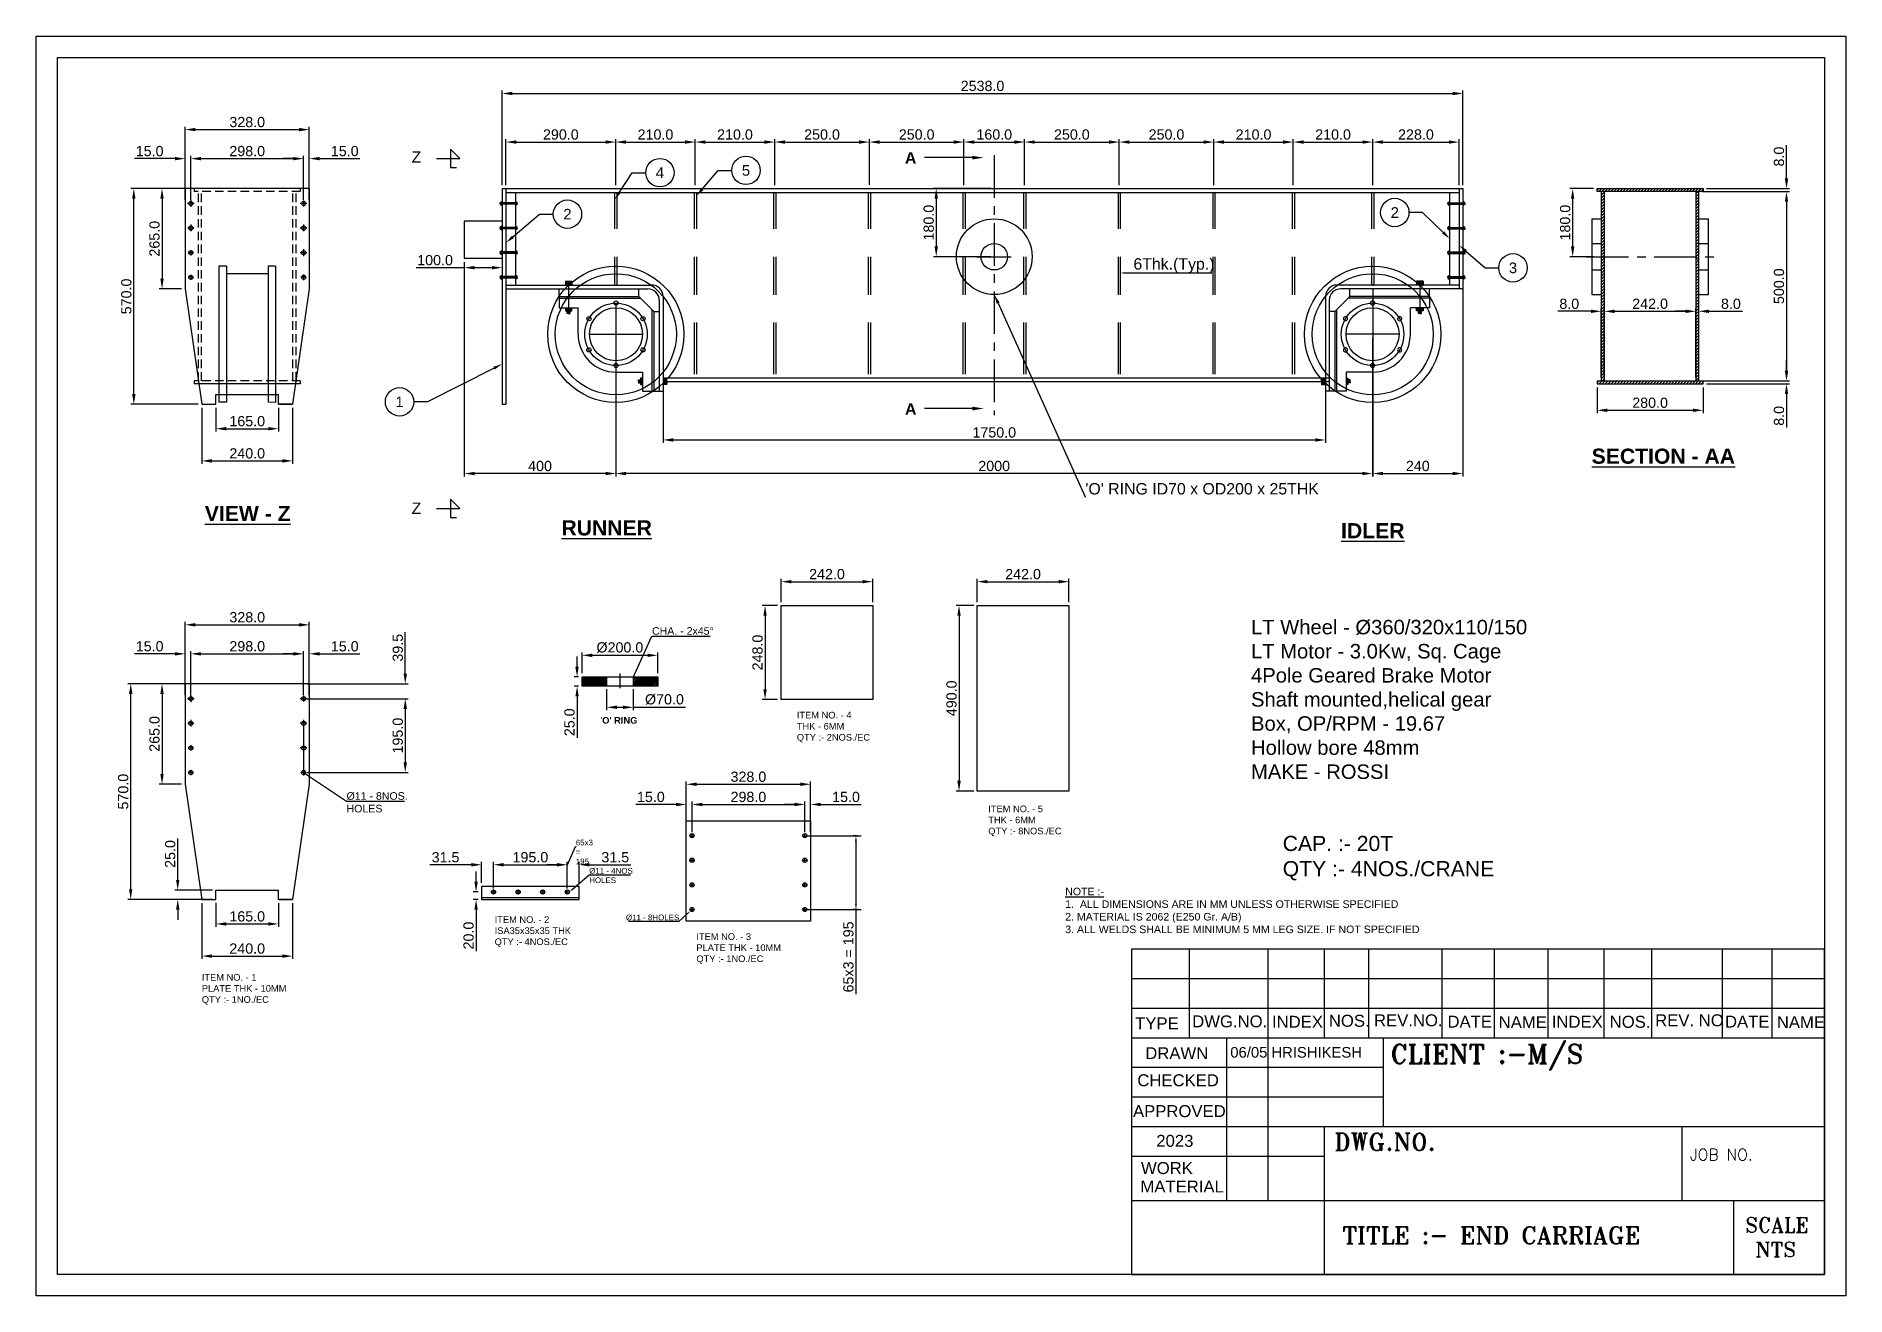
# Model space of a CAD drawing. Header units: inches. Extents: x -1126 to 3654, y -2350 to 978.
import ezdxf
from ezdxf import colors
from ezdxf.entities.mleader import LeaderData, LeaderLine
from ezdxf.enums import TextEntityAlignment as Align
from ezdxf.math import Vec2, Vec3

# ---------------------------------------------------------------- set-up
doc = ezdxf.new("R2010")
doc.units = ezdxf.units.IN
doc.header["$LTSCALE"] = 90
doc.header["$MEASUREMENT"] = 0
doc.linetypes.add('CENTER', pattern=[2, 1.25, -0.25, 0.25, -0.25])
doc.linetypes.add('HIDDEN', pattern=[0.375, 0.25, -0.125])
doc.layers.add('center', color=7, linetype='CENTER')
doc.layers.add('hidden', color=7, linetype='HIDDEN')
doc.styles.get("Standard").update_dxf_attribs({"font": 'arial.ttf'})
doc.dimstyles.get("Standard").update_dxf_attribs({"dimscale": 150, "dimtxt": 0.18, "dimasz": 0.18, "dimexe": 0.05, "dimexo": 0.0625, "dimgap": 0.04, "dimtad": 1, "dimdec": 1, "dimzin": 0, "dimdsep": 46, "dimtxsty": 'Standard', "dimcen": 0.09, "dimadec": 0, "dimazin": 0, "dimtfac": 1, "dimtdec": 1, "dimtofl": 0, "dimtmove": 0, "dimatfit": 3, "dimfxl": 1, "dimtolj": 1, "dimtzin": 0, "dimarcsym": 1})

msp = doc.modelspace()

# ---------------------------------------------------------------- texts
for p in [(-134.68, 643.59), (-134.68, -284.34)]:
    msp.add_text('Z', height=30).set_placement(p)
at = {"attachment_point": 1}
for s, width, gutter_width, insert, char_height in [('{\\fArial|b1|i0|c0|p34;A}', 65.6107, 1, (1168.58, 671.28), 30), ('{\\fArial|b1|i0|c0|p34;A}', 65.6107, 1, (1168.8, 7.73), 30), ('{\\fArial|b1|i0|c0|p34;\\LSECTION - AA}', 597.0794, 87.75, (2982.81, -111.83), 40), ('{\\fArial|b1|i0|c0|p34;\\LVIEW - Z}', 287.7006, 1, (-681.03, -263.32), 40), ('{\\fArial|b1|i0|c0|p34;\\LRUNNER}', 491.2358, 87.75, (261.27, -301.27), 40), ('{\\fArial|b1|i0|c0|p34;\\LIDLER}', 348.8025, 87.75, (2320.81, -308.69), 40), ('LT Wheel - %%C360/320x110/150\\PLT Motor - 3.0Kw, Sq. Cage\\P4Pole Geared Brake Motor\\PShaft mounted,helical gear\\PBox, OP/RPM - 19.67\\PHollow bore 48mm\\PMAKE - ROSSI', 2063.1222, 134.07, (2082.9, -564.32), 38.1961), ('ITEM NO. - 4\\PTHK - 6MM\\PQTY :- 2NOS./EC', 242, 87.75, (883.07, -807.28), 17.5503), ("'{\\fArial|b1|i0|c0|p34;O' RING}", 138.0083, 87.75, (364.09, -821.1), 17.5503), ('ITEM NO. - 5\\PTHK - 6MM\\PQTY :- 8NOS./EC', 242, 87.75, (1388.81, -1054.92), 17.5503), ('CAP. :- 20T\\PQTY :- 4NOS./CRANE', 560.0622, 87.75, (2166.61, -1135.02), 40), ('{\\LNOTE :- \\P}1.  ALL DIMENSIONS ARE IN MM UNLESS OTHERWISE SPECIFIED\\P2. MATERIAL IS 2062 (E250 Gr. A/B)\\P3. ALL WELDS SHALL BE MINIMUM 5 MM LEG SIZE. IF NOT SPECIFIED', 1190.0245, 87.75, (1592.01, -1271.97), 20), ('ITEM NO. - 2\\PISA35x35x35 THK\\PQTY :- 4NOS./EC', 292.6341, 87.75, (84.74, -1347.49), 17.5503), ('ITEM NO. - 3\\PPLATE THK - 10MM\\PQTY :- 1NO./EC', 292.6341, 87.75, (617.66, -1392.36), 17.5503), ('ITEM NO. - 1\\PPLATE THK - 10MM\\PQTY :- 1NO./EC', 454.4006, 87.75, (-688.81, -1500.08), 17.5503), ('TYPE', 2398.1959, 3.94, (1776.75, -1614.63), 31.551), ('DWG.NO.', 2398.1959, 3.94, (1927.45, -1609.37), 31.551), ('INDEX', 2398.1959, 3.94, (2138.26, -1610.49), 31.551), ('NOS.', 2398.1959, 3.94, (2288.45, -1607.84), 31.551), ('REV.NO.', 2398.1959, 3.94, (2407.81, -1606.51), 31.551), ('DATE', 2398.1959, 3.94, (2601.91, -1610.05), 31.551), ('NAME', 2398.1959, 3.94, (2737.25, -1611.45), 31.551), ('INDEX', 2398.1959, 3.94, (2877.39, -1610.49), 31.551), ('NOS.', 2398.1959, 3.94, (3030.41, -1610.49), 31.551), ('REV. NO', 2398.1959, 3.94, (3150.55, -1606.51), 31.551), ('DATE', 2398.1959, 3.94, (3334.93, -1610.05), 31.551), ('NAME', 2398.1959, 3.94, (3471.98, -1611.45), 31.551), ('DRAWN', 2398.1959, 3.94, (1803.47, -1693.42), 31.551), ('06/05', 2398.1959, 3.94, (2028.09, -1692.88), 28.045), ('HRISHIKESH', 2398.1959, 3.94, (2136.7, -1692.88), 28.045), ('CHECKED', 2398.1959, 3.94, (1782.53, -1764.94), 31.551), ('APPROVED', 2398.1959, 3.94, (1771.13, -1846.52), 31.551), ('2023', 2398.1959, 3.94, (1832.65, -1924.96), 31.551), ('WORK', 2398.1959, 3.94, (1792.23, -1996.95), 31.551), ('MATERIAL', 2398.1959, 3.94, (1790.66, -2045.73), 31.551)]:
    msp.add_mtext_dynamic_manual_height_columns(s, width=width, gutter_width=gutter_width, heights=[0], dxfattribs=dict(at, insert=insert, char_height=char_height))
at = {"lineweight": 13, "attachment_point": 1}
for s, width, gutter_width, insert, char_height in [('{\\Fromant|c0;CLIENT :-M/S}', 3806.6601, 6.26, (2451.29, -1686.25), 50.0809), ('{\\Fromant|c0;\\C7;DWG.NO.}', 3464.0607, 5.7, (2303.14, -1920.74), 45.5736)]:
    msp.add_mtext_dynamic_manual_height_columns(s, width=width, gutter_width=gutter_width, heights=[0], dxfattribs=dict(at, insert=insert, char_height=char_height))
at = {"lineweight": 15, "attachment_point": 1}
for s, width, gutter_width, insert, char_height in [('{\\Fromant|c0;JOB NO.}', 2283.9961, 3.76, (3242.25, -1962.35), 30.0486), ('{\\Fromant|c0;SCALE\\P NTS}', 2969.1949, 4.88, (3388.4, -2143.49), 39.0631), ('{\\Fromant|c0;\\C0;TITLE :- END CARRIAGE}', 4303.4293, 7.08, (2324.19, -2167.77), 45.5737)]:
    msp.add_mtext_dynamic_manual_height_columns(s, width=width, gutter_width=gutter_width, heights=[0], dxfattribs=dict(at, insert=insert, char_height=char_height))

# ---------------------------------------------------------------- blocks, each defined once
blk = doc.blocks.new('*U23')
blk.add_circle((5.5, 5.5), 5.5)
blk = doc.blocks.new('*U20')
at = {"color": 0, "linetype": 'ByBlock', "lineweight": -2, "transparency": 16777216}
for p, rotation in [((269.1, 399.3), 59.99999999999997), ((274.6, 404.8), 120), ((265, 414.3), 240), ((259.5, 408.8), 300.0000000000001), ((272.5, 412.3), 180)]:
    blk.add_blockref('*U23', p, dxfattribs=dict(at, rotation=rotation))
blk.add_blockref('*U23', (261.5, 401.3), dxfattribs=at)
blk = doc.blocks.new('*U18')
blk.add_blockref('*U20', (-267, -406.8))
blk = doc.blocks.new('*U19')
at = {"color": 0, "linetype": 'ByBlock', "lineweight": -2, "transparency": 16777216}
blk.add_blockref('*U18', (267, 406.8), dxfattribs=at)
for p, rotation in [((195.6, 365.5), 59.99999999999999), ((338.5, 365.5), 299.9999999999999), ((195.6, 283), 120), ((338.5, 283), 240), ((267, 241.8), 180)]:
    blk.add_blockref('*U18', p, dxfattribs=dict(at, rotation=rotation))
blk = doc.blocks.new('*U21')
blk.add_circle((5.5, 5.5), 5.5)
blk = doc.blocks.new('*U22')
at = {"color": 0, "linetype": 'ByBlock', "lineweight": -2, "transparency": 16777216}
for p, rotation in [((269.1, 399.3), 59.99999999999997), ((274.6, 404.8), 120), ((265, 414.3), 240), ((259.5, 408.8), 300.0000000000001), ((272.5, 412.3), 180)]:
    blk.add_blockref('*U21', p, dxfattribs=dict(at, rotation=rotation))
blk.add_blockref('*U21', (261.5, 401.3), dxfattribs=at)
blk = doc.blocks.new('*U16')
blk.add_blockref('*U22', (-267, -406.8))
blk = doc.blocks.new('*U17')
at = {"color": 0, "linetype": 'ByBlock', "lineweight": -2, "transparency": 16777216}
blk.add_blockref('*U16', (267, 406.8), dxfattribs=at)
for p, rotation in [((195.6, 365.5), 59.99999999999999), ((338.5, 365.5), 299.9999999999999), ((195.6, 283), 120), ((338.5, 283), 240), ((267, 241.8), 180)]:
    blk.add_blockref('*U16', p, dxfattribs=dict(at, rotation=rotation))
blk = doc.blocks.new('*D24')
at = {"color": 0, "lineweight": -2, "transparency": 16777216}
for p, q in [((104.6, 584.6), (104.6, 833.9)), ((131.6, 826.4), (2615.6, 826.4)), ((2642.6, 584.6), (2642.6, 833.9))]:
    blk.add_line(p, q, dxfattribs=at)
at = {"color": 0, "transparency": 16777216}
for points in [[(131.6, 830.9), (131.6, 821.9), (104.6, 826.4)], [(2615.6, 830.9), (2615.6, 821.9), (2642.6, 826.4)]]:
    blk.add_solid(points, dxfattribs=at)
at = {"layer": 'Defpoints', "color": 0, "transparency": 16777216}
for p in [(2642.6, 826.4), (104.6, 575.2), (2642.6, 575.2)]:
    blk.add_point(p, dxfattribs=at)
at = {"color": 0, "transparency": 16777216, "insert": (1373.6, 846.2), "char_height": 27, "attachment_point": 5}
blk.add_mtext('\\A1;2538.0', dxfattribs=at)
blk = doc.blocks.new('*D25')
at = {"color": 0, "lineweight": -2, "transparency": 16777216}
for p, q in [((114.6, 584.6), (114.6, 705.6)), ((141.6, 698.1), (377.6, 698.1)), ((404.6, 584.6), (404.6, 705.6))]:
    blk.add_line(p, q, dxfattribs=at)
at = {"color": 0, "transparency": 16777216}
for points in [[(141.6, 702.6), (141.6, 693.6), (114.6, 698.1)], [(377.6, 702.6), (377.6, 693.6), (404.6, 698.1)]]:
    blk.add_solid(points, dxfattribs=at)
at = {"layer": 'Defpoints', "color": 0, "transparency": 16777216}
for p in [(404.6, 698.1), (114.6, 575.2), (404.6, 575.2)]:
    blk.add_point(p, dxfattribs=at)
at = {"color": 0, "transparency": 16777216, "insert": (259.6, 717.9), "char_height": 27, "attachment_point": 5}
blk.add_mtext('\\A1;290.0', dxfattribs=at)
blk = doc.blocks.new('*D26')
at = {"color": 0, "lineweight": -2, "transparency": 16777216}
for p, q in [((404.6, 585.7), (404.6, 705.6)), ((431.6, 698.1), (587.6, 698.1)), ((614.6, 584.6), (614.6, 705.6))]:
    blk.add_line(p, q, dxfattribs=at)
at = {"color": 0, "transparency": 16777216}
for points in [[(431.6, 702.6), (431.6, 693.6), (404.6, 698.1)], [(587.6, 702.6), (587.6, 693.6), (614.6, 698.1)]]:
    blk.add_solid(points, dxfattribs=at)
at = {"layer": 'Defpoints', "color": 0, "transparency": 16777216}
for p in [(614.6, 698.1), (404.6, 576.3), (614.6, 575.2)]:
    blk.add_point(p, dxfattribs=at)
at = {"color": 0, "transparency": 16777216, "insert": (509.6, 717.9), "char_height": 27, "attachment_point": 5}
blk.add_mtext('\\A1;210.0', dxfattribs=at)
blk = doc.blocks.new('*D27')
at = {"color": 0, "lineweight": -2, "transparency": 16777216}
for p, q in [((614.6, 584.6), (614.6, 705.6)), ((641.6, 698.1), (797.6, 698.1)), ((824.6, 584.6), (824.6, 705.6))]:
    blk.add_line(p, q, dxfattribs=at)
at = {"color": 0, "transparency": 16777216}
for points in [[(641.6, 702.6), (641.6, 693.6), (614.6, 698.1)], [(797.6, 702.6), (797.6, 693.6), (824.6, 698.1)]]:
    blk.add_solid(points, dxfattribs=at)
at = {"layer": 'Defpoints', "color": 0, "transparency": 16777216}
for p in [(824.6, 698.1), (614.6, 575.2), (824.6, 575.2)]:
    blk.add_point(p, dxfattribs=at)
at = {"color": 0, "transparency": 16777216, "insert": (719.6, 717.9), "char_height": 27, "attachment_point": 5}
blk.add_mtext('\\A1;210.0', dxfattribs=at)
blk = doc.blocks.new('*D28')
at = {"color": 0, "lineweight": -2, "transparency": 16777216}
for p, q in [((824.6, 584.6), (824.6, 705.6)), ((851.6, 698.1), (1047.6, 698.1)), ((1074.6, 585.2), (1074.6, 705.6))]:
    blk.add_line(p, q, dxfattribs=at)
at = {"color": 0, "transparency": 16777216}
for points in [[(851.6, 702.6), (851.6, 693.6), (824.6, 698.1)], [(1047.6, 702.6), (1047.6, 693.6), (1074.6, 698.1)]]:
    blk.add_solid(points, dxfattribs=at)
at = {"layer": 'Defpoints', "color": 0, "transparency": 16777216}
for p in [(1074.6, 698.1), (824.6, 575.2), (1074.6, 575.8)]:
    blk.add_point(p, dxfattribs=at)
at = {"color": 0, "transparency": 16777216, "insert": (949.6, 717.9), "char_height": 27, "attachment_point": 5}
blk.add_mtext('\\A1;250.0', dxfattribs=at)
blk = doc.blocks.new('*D29')
at = {"color": 0, "lineweight": -2, "transparency": 16777216}
for p, q in [((1074.6, 585.2), (1074.6, 705.6)), ((1101.6, 698.1), (1297.6, 698.1)), ((1324.6, 584.6), (1324.6, 705.6))]:
    blk.add_line(p, q, dxfattribs=at)
at = {"color": 0, "transparency": 16777216}
for points in [[(1101.6, 702.6), (1101.6, 693.6), (1074.6, 698.1)], [(1297.6, 702.6), (1297.6, 693.6), (1324.6, 698.1)]]:
    blk.add_solid(points, dxfattribs=at)
at = {"layer": 'Defpoints', "color": 0, "transparency": 16777216}
for p in [(1324.6, 698.1), (1074.6, 575.8), (1324.6, 575.2)]:
    blk.add_point(p, dxfattribs=at)
at = {"color": 0, "transparency": 16777216, "insert": (1199.6, 717.9), "char_height": 27, "attachment_point": 5}
blk.add_mtext('\\A1;250.0', dxfattribs=at)
blk = doc.blocks.new('*D30')
at = {"color": 0, "lineweight": -2, "transparency": 16777216}
for p, q in [((1324.6, 584.6), (1324.6, 705.6)), ((1351.6, 698.1), (1457.6, 698.1)), ((1484.6, 584.6), (1484.6, 705.6))]:
    blk.add_line(p, q, dxfattribs=at)
at = {"color": 0, "transparency": 16777216}
for points in [[(1351.6, 702.6), (1351.6, 693.6), (1324.6, 698.1)], [(1457.6, 702.6), (1457.6, 693.6), (1484.6, 698.1)]]:
    blk.add_solid(points, dxfattribs=at)
at = {"layer": 'Defpoints', "color": 0, "transparency": 16777216}
for p in [(1484.6, 698.1), (1324.6, 575.2), (1484.6, 575.2)]:
    blk.add_point(p, dxfattribs=at)
at = {"color": 0, "transparency": 16777216, "insert": (1404.6, 717.9), "char_height": 27, "attachment_point": 5}
blk.add_mtext('\\A1;160.0', dxfattribs=at)
blk = doc.blocks.new('*D31')
at = {"color": 0, "lineweight": -2, "transparency": 16777216}
for p, q in [((1484.6, 584.6), (1484.6, 705.6)), ((1511.6, 698.1), (1707.6, 698.1)), ((1734.6, 584.6), (1734.6, 705.6))]:
    blk.add_line(p, q, dxfattribs=at)
at = {"color": 0, "transparency": 16777216}
for points in [[(1511.6, 702.6), (1511.6, 693.6), (1484.6, 698.1)], [(1707.6, 702.6), (1707.6, 693.6), (1734.6, 698.1)]]:
    blk.add_solid(points, dxfattribs=at)
at = {"layer": 'Defpoints', "color": 0, "transparency": 16777216}
for p in [(1734.6, 698.1), (1484.6, 575.2), (1734.6, 575.2)]:
    blk.add_point(p, dxfattribs=at)
at = {"color": 0, "transparency": 16777216, "insert": (1609.6, 717.9), "char_height": 27, "attachment_point": 5}
blk.add_mtext('\\A1;250.0', dxfattribs=at)
blk = doc.blocks.new('*D32')
at = {"color": 0, "lineweight": -2, "transparency": 16777216}
for p, q in [((1734.6, 584.6), (1734.6, 705.6)), ((1761.6, 698.1), (1957.6, 698.1)), ((1984.6, 584.6), (1984.6, 705.6))]:
    blk.add_line(p, q, dxfattribs=at)
at = {"color": 0, "transparency": 16777216}
for points in [[(1761.6, 702.6), (1761.6, 693.6), (1734.6, 698.1)], [(1957.6, 702.6), (1957.6, 693.6), (1984.6, 698.1)]]:
    blk.add_solid(points, dxfattribs=at)
at = {"layer": 'Defpoints', "color": 0, "transparency": 16777216}
for p in [(1984.6, 698.1), (1734.6, 575.2), (1984.6, 575.2)]:
    blk.add_point(p, dxfattribs=at)
at = {"color": 0, "transparency": 16777216, "insert": (1859.6, 717.9), "char_height": 27, "attachment_point": 5}
blk.add_mtext('\\A1;250.0', dxfattribs=at)
blk = doc.blocks.new('*D33')
at = {"color": 0, "lineweight": -2, "transparency": 16777216}
for p, q in [((1984.6, 584.6), (1984.6, 705.6)), ((2011.6, 698.1), (2167.6, 698.1)), ((2194.6, 584.6), (2194.6, 705.6))]:
    blk.add_line(p, q, dxfattribs=at)
at = {"color": 0, "transparency": 16777216}
for points in [[(2011.6, 702.6), (2011.6, 693.6), (1984.6, 698.1)], [(2167.6, 702.6), (2167.6, 693.6), (2194.6, 698.1)]]:
    blk.add_solid(points, dxfattribs=at)
at = {"layer": 'Defpoints', "color": 0, "transparency": 16777216}
for p in [(2194.6, 698.1), (1984.6, 575.2), (2194.6, 575.2)]:
    blk.add_point(p, dxfattribs=at)
at = {"color": 0, "transparency": 16777216, "insert": (2089.6, 717.9), "char_height": 27, "attachment_point": 5}
blk.add_mtext('\\A1;210.0', dxfattribs=at)
blk = doc.blocks.new('*D34')
at = {"color": 0, "lineweight": -2, "transparency": 16777216}
for p, q in [((2194.6, 584.6), (2194.6, 705.6)), ((2221.6, 698.1), (2377.6, 698.1)), ((2404.6, 584.6), (2404.6, 705.6))]:
    blk.add_line(p, q, dxfattribs=at)
at = {"color": 0, "transparency": 16777216}
for points in [[(2221.6, 702.6), (2221.6, 693.6), (2194.6, 698.1)], [(2377.6, 702.6), (2377.6, 693.6), (2404.6, 698.1)]]:
    blk.add_solid(points, dxfattribs=at)
at = {"layer": 'Defpoints', "color": 0, "transparency": 16777216}
for p in [(2404.6, 698.1), (2194.6, 575.2), (2404.6, 575.2)]:
    blk.add_point(p, dxfattribs=at)
at = {"color": 0, "transparency": 16777216, "insert": (2299.6, 717.9), "char_height": 27, "attachment_point": 5}
blk.add_mtext('\\A1;210.0', dxfattribs=at)
blk = doc.blocks.new('*D35')
at = {"color": 0, "lineweight": -2, "transparency": 16777216}
for p, q in [((2404.6, 584.6), (2404.6, 705.6)), ((2431.6, 698.1), (2605.6, 698.1)), ((2632.6, 584.6), (2632.6, 705.6))]:
    blk.add_line(p, q, dxfattribs=at)
at = {"color": 0, "transparency": 16777216}
for points in [[(2431.6, 702.6), (2431.6, 693.6), (2404.6, 698.1)], [(2605.6, 702.6), (2605.6, 693.6), (2632.6, 698.1)]]:
    blk.add_solid(points, dxfattribs=at)
at = {"layer": 'Defpoints', "color": 0, "transparency": 16777216}
for p in [(2632.6, 698.1), (2404.6, 575.2), (2632.6, 575.2)]:
    blk.add_point(p, dxfattribs=at)
at = {"color": 0, "transparency": 16777216, "insert": (2518.6, 717.9), "char_height": 27, "attachment_point": 5}
blk.add_mtext('\\A1;228.0', dxfattribs=at)
blk = doc.blocks.new('*D36')
at = {"color": 0, "lineweight": -2, "transparency": 16777216}
for p, q in [((1395.2, 575.2), (1243.8, 575.2)), ((1251.3, 548.2), (1251.3, 422.2)), ((1395.2, 395.2), (1243.8, 395.2))]:
    blk.add_line(p, q, dxfattribs=at)
at = {"color": 0, "transparency": 16777216}
for points in [[(1246.8, 548.2), (1255.8, 548.2), (1251.3, 575.2)], [(1246.8, 422.2), (1255.8, 422.2), (1251.3, 395.2)]]:
    blk.add_solid(points, dxfattribs=at)
at = {"layer": 'Defpoints', "color": 0, "transparency": 16777216}
for p in [(1404.6, 575.2), (1251.3, 395.2), (1404.6, 395.2)]:
    blk.add_point(p, dxfattribs=at)
at = {"color": 0, "transparency": 16777216, "insert": (1231.5, 485.2), "char_height": 27, "attachment_point": 5, "rotation": 90}
blk.add_mtext('\\A1;180.0', dxfattribs=at)
blk = doc.blocks.new('*D37')
at = {"color": 0, "lineweight": -2, "transparency": 16777216}
for p, q in [((529.6, 55.8), (529.6, -96.5)), ((2279.6, 55.8), (2279.6, -96.5)), ((556.6, -89), (2252.6, -89))]:
    blk.add_line(p, q, dxfattribs=at)
at = {"color": 0, "transparency": 16777216}
for points in [[(556.6, -84.5), (556.6, -93.5), (529.6, -89)], [(2252.6, -84.5), (2252.6, -93.5), (2279.6, -89)]]:
    blk.add_solid(points, dxfattribs=at)
at = {"layer": 'Defpoints', "color": 0, "transparency": 16777216}
for p in [(529.6, 65.2), (2279.6, 65.2), (2279.6, -89)]:
    blk.add_point(p, dxfattribs=at)
at = {"color": 0, "transparency": 16777216, "insert": (1404.6, -69.2), "char_height": 27, "attachment_point": 5}
blk.add_mtext('\\A1;1750.0', dxfattribs=at)
blk = doc.blocks.new('*D38')
at = {"color": 0, "lineweight": -2, "transparency": 16777216}
for p, q in [((404.8, 180.8), (404.8, -185.2)), ((2404, 180.8), (2404, -185.2)), ((2377, -177.7), (431.8, -177.7))]:
    blk.add_line(p, q, dxfattribs=at)
at = {"color": 0, "transparency": 16777216}
for points in [[(431.8, -173.2), (431.8, -182.2), (404.8, -177.7)], [(2377, -173.2), (2377, -182.2), (2404, -177.7)]]:
    blk.add_solid(points, dxfattribs=at)
at = {"layer": 'Defpoints', "color": 0, "transparency": 16777216}
for p in [(404.8, 190.2), (2404, 190.2), (404.8, -177.7)]:
    blk.add_point(p, dxfattribs=at)
at = {"color": 0, "transparency": 16777216, "insert": (1404.4, -157.9), "char_height": 27, "attachment_point": 5}
blk.add_mtext('\\A1;2000', dxfattribs=at)
blk = doc.blocks.new('*D39')
at = {"color": 0, "lineweight": -2, "transparency": 16777216}
for p, q in [((2404.4, 310.8), (2404.4, -185.2)), ((2642.6, 310.8), (2642.6, -185.2)), ((2431.4, -177.7), (2615.6, -177.7))]:
    blk.add_line(p, q, dxfattribs=at)
at = {"color": 0, "transparency": 16777216}
for points in [[(2431.4, -173.2), (2431.4, -182.2), (2404.4, -177.7)], [(2615.6, -173.2), (2615.6, -182.2), (2642.6, -177.7)]]:
    blk.add_solid(points, dxfattribs=at)
at = {"layer": 'Defpoints', "color": 0, "transparency": 16777216}
for p in [(2404.4, 320.2), (2642.6, 320.2), (2642.6, -177.7)]:
    blk.add_point(p, dxfattribs=at)
at = {"color": 0, "transparency": 16777216, "insert": (2523.5, -157.9), "char_height": 27, "attachment_point": 5}
blk.add_mtext('\\A1;240', dxfattribs=at)
blk = doc.blocks.new('*D40')
at = {"color": 0, "lineweight": -2, "transparency": 16777216}
for p, q in [((4.6, 380.8), (4.6, -185.2)), ((404.8, 180.8), (404.8, -185.2)), ((377.8, -177.7), (31.6, -177.7))]:
    blk.add_line(p, q, dxfattribs=at)
at = {"color": 0, "transparency": 16777216}
for points in [[(31.6, -173.2), (31.6, -182.2), (4.6, -177.7)], [(377.8, -173.2), (377.8, -182.2), (404.8, -177.7)]]:
    blk.add_solid(points, dxfattribs=at)
at = {"layer": 'Defpoints', "color": 0, "transparency": 16777216}
for p in [(4.6, 390.1), (404.8, 190.2), (4.6, -177.7)]:
    blk.add_point(p, dxfattribs=at)
at = {"color": 0, "transparency": 16777216, "insert": (204.7, -157.9), "char_height": 27, "attachment_point": 5}
blk.add_mtext('\\A1;400 ', dxfattribs=at)
blk = doc.blocks.new('*D41')
at = {"color": 0, "lineweight": -2, "transparency": 16777216}
for p, q in [((4.6, 366.2), (-122.9, 366.2)), ((4.6, 380.8), (4.6, 358.7)), ((77.6, 366.2), (31.6, 366.2)), ((104.6, 380.8), (104.6, 358.7))]:
    blk.add_line(p, q, dxfattribs=at)
at = {"color": 0, "transparency": 16777216}
for points in [[(31.6, 370.7), (31.6, 361.7), (4.6, 366.2)], [(77.6, 370.7), (77.6, 361.7), (104.6, 366.2)]]:
    blk.add_solid(points, dxfattribs=at)
at = {"layer": 'Defpoints', "color": 0, "transparency": 16777216}
for p in [(4.6, 390.1), (104.6, 390.1), (4.6, 366.2)]:
    blk.add_point(p, dxfattribs=at)
at = {"color": 0, "transparency": 16777216, "insert": (-72.6, 385.9), "char_height": 27, "attachment_point": 5}
blk.add_mtext('\\A1;100.0', dxfattribs=at)
blk = doc.blocks.new('_TagCircle - Imperial')
at = {"color": 0, "linetype": 'ByBlock', "lineweight": -2, "transparency": 16777216}
blk.add_circle((0, 0), 0.125, dxfattribs=at)
at = {"color": 0, "transparency": 16777216}
blk.add_attdef('TAGNUMBER', text='', height=0.09375, dxfattribs=at).set_placement((0, -0.046875), align=Align.CENTER)
blk = doc.blocks.new('*D43')
at = {"color": 0, "lineweight": -2, "transparency": 16777216}
for p, q in [((-732.9, 584.6), (-732.9, 738.5)), ((-705.9, 731), (-431.9, 731)), ((-404.9, 584.6), (-404.9, 738.5))]:
    blk.add_line(p, q, dxfattribs=at)
at = {"color": 0, "transparency": 16777216}
for points in [[(-705.9, 735.5), (-705.9, 726.5), (-732.9, 731)], [(-431.9, 735.5), (-431.9, 726.5), (-404.9, 731)]]:
    blk.add_solid(points, dxfattribs=at)
at = {"layer": 'Defpoints', "color": 0, "transparency": 16777216}
for p in [(-404.9, 731), (-732.9, 575.2), (-404.9, 575.2)]:
    blk.add_point(p, dxfattribs=at)
at = {"color": 0, "transparency": 16777216, "insert": (-568.9, 750.8), "char_height": 27, "attachment_point": 5}
blk.add_mtext('\\A1;328.0', dxfattribs=at)
blk = doc.blocks.new('*D44')
at = {"color": 0, "lineweight": -2, "transparency": 16777216}
for p, q in [((-717.9, 544.5), (-717.9, 661.8)), ((-690.9, 654.3), (-446.9, 654.3)), ((-419.9, 545.1), (-419.9, 661.8))]:
    blk.add_line(p, q, dxfattribs=at)
at = {"color": 0, "transparency": 16777216}
for points in [[(-690.9, 658.8), (-690.9, 649.8), (-717.9, 654.3)], [(-446.9, 658.8), (-446.9, 649.8), (-419.9, 654.3)]]:
    blk.add_solid(points, dxfattribs=at)
at = {"layer": 'Defpoints', "color": 0, "transparency": 16777216}
for p in [(-419.9, 654.3), (-717.9, 535.1), (-419.9, 535.7)]:
    blk.add_point(p, dxfattribs=at)
at = {"color": 0, "transparency": 16777216, "insert": (-568.9, 674.1), "char_height": 27, "attachment_point": 5}
blk.add_mtext('\\A1;298.0', dxfattribs=at)
blk = doc.blocks.new('*D45')
at = {"color": 0, "lineweight": -2, "transparency": 16777216}
for p, q in [((-759.9, 654.3), (-866.4, 654.3)), ((-732.9, 545.1), (-732.9, 661.8)), ((-717.9, 545.1), (-717.9, 661.8)), ((-690.9, 654.3), (-663.9, 654.3))]:
    blk.add_line(p, q, dxfattribs=at)
at = {"color": 0, "transparency": 16777216}
for points in [[(-759.9, 658.8), (-759.9, 649.8), (-732.9, 654.3)], [(-690.9, 658.8), (-690.9, 649.8), (-717.9, 654.3)]]:
    blk.add_solid(points, dxfattribs=at)
at = {"layer": 'Defpoints', "color": 0, "transparency": 16777216}
for p in [(-732.9, 654.3), (-732.9, 535.7), (-717.9, 535.7)]:
    blk.add_point(p, dxfattribs=at)
at = {"color": 0, "transparency": 16777216, "insert": (-826.7, 674.1), "char_height": 27, "attachment_point": 5}
blk.add_mtext('\\A1;15.0', dxfattribs=at)
blk = doc.blocks.new('*D46')
at = {"color": 0, "lineweight": -2, "transparency": 16777216}
for p, q in [((-446.9, 654.3), (-473.9, 654.3)), ((-419.9, 545.1), (-419.9, 661.8)), ((-404.9, 545.1), (-404.9, 661.8)), ((-377.9, 654.3), (-271.4, 654.3))]:
    blk.add_line(p, q, dxfattribs=at)
at = {"color": 0, "transparency": 16777216}
for points in [[(-446.9, 658.8), (-446.9, 649.8), (-419.9, 654.3)], [(-377.9, 658.8), (-377.9, 649.8), (-404.9, 654.3)]]:
    blk.add_solid(points, dxfattribs=at)
at = {"layer": 'Defpoints', "color": 0, "transparency": 16777216}
for p in [(-404.9, 654.3), (-419.9, 535.7), (-404.9, 535.7)]:
    blk.add_point(p, dxfattribs=at)
at = {"color": 0, "transparency": 16777216, "insert": (-311.2, 674.1), "char_height": 27, "attachment_point": 5}
blk.add_mtext('\\A1;15.0', dxfattribs=at)
blk = doc.blocks.new('*D47')
at = {"color": 0, "lineweight": -2, "transparency": 16777216}
for p, q in [((-742.3, 575.2), (-801.5, 575.2)), ((-794, 548.2), (-794, 337.2)), ((-742.3, 310.2), (-801.5, 310.2))]:
    blk.add_line(p, q, dxfattribs=at)
at = {"color": 0, "transparency": 16777216}
for points in [[(-798.5, 548.2), (-789.5, 548.2), (-794, 575.2)], [(-798.5, 337.2), (-789.5, 337.2), (-794, 310.2)]]:
    blk.add_solid(points, dxfattribs=at)
at = {"layer": 'Defpoints', "color": 0, "transparency": 16777216}
for p in [(-732.9, 575.2), (-794, 310.2), (-732.9, 310.2)]:
    blk.add_point(p, dxfattribs=at)
at = {"color": 0, "transparency": 16777216, "insert": (-813.8, 442.7), "char_height": 27, "attachment_point": 5, "rotation": 90}
blk.add_mtext('\\A1;265.0', dxfattribs=at)
blk = doc.blocks.new('*D48')
at = {"color": 0, "lineweight": -2, "transparency": 16777216}
for p, q in [((-651.4, -3.7), (-651.4, -66.8)), ((-486.4, -4.2), (-486.4, -66.8)), ((-624.4, -59.3), (-513.4, -59.3))]:
    blk.add_line(p, q, dxfattribs=at)
at = {"color": 0, "transparency": 16777216}
for points in [[(-624.4, -54.8), (-624.4, -63.8), (-651.4, -59.3)], [(-513.4, -54.8), (-513.4, -63.8), (-486.4, -59.3)]]:
    blk.add_solid(points, dxfattribs=at)
at = {"layer": 'Defpoints', "color": 0, "transparency": 16777216}
for p in [(-651.4, 5.7), (-486.4, 5.2), (-486.4, -59.3)]:
    blk.add_point(p, dxfattribs=at)
at = {"color": 0, "transparency": 16777216, "insert": (-568.9, -39.5), "char_height": 27, "attachment_point": 5}
blk.add_mtext('\\A1;165.0', dxfattribs=at)
blk = doc.blocks.new('*D49')
at = {"color": 0, "lineweight": -2, "transparency": 16777216}
for p, q in [((-688.9, -4.2), (-688.9, -151.8)), ((-448.9, -4.2), (-448.9, -151.8)), ((-661.9, -144.3), (-475.9, -144.3))]:
    blk.add_line(p, q, dxfattribs=at)
at = {"color": 0, "transparency": 16777216}
for points in [[(-661.9, -139.8), (-661.9, -148.8), (-688.9, -144.3)], [(-475.9, -139.8), (-475.9, -148.8), (-448.9, -144.3)]]:
    blk.add_solid(points, dxfattribs=at)
at = {"layer": 'Defpoints', "color": 0, "transparency": 16777216}
for p in [(-688.9, 5.2), (-448.9, 5.2), (-448.9, -144.3)]:
    blk.add_point(p, dxfattribs=at)
at = {"color": 0, "transparency": 16777216, "insert": (-568.9, -124.6), "char_height": 27, "attachment_point": 5}
blk.add_mtext('\\A1;240.0', dxfattribs=at)
blk = doc.blocks.new('*D50')
at = {"color": 0, "lineweight": -2, "transparency": 16777216}
for p, q in [((2997.2, 49.8), (2997.2, -18.1)), ((3277.2, 49.8), (3277.2, -18.1)), ((3024.2, -10.6), (3250.2, -10.6))]:
    blk.add_line(p, q, dxfattribs=at)
at = {"color": 0, "transparency": 16777216}
for points in [[(3024.2, -6.1), (3024.2, -15.1), (2997.2, -10.6)], [(3250.2, -6.1), (3250.2, -15.1), (3277.2, -10.6)]]:
    blk.add_solid(points, dxfattribs=at)
at = {"layer": 'Defpoints', "color": 0, "transparency": 16777216}
for p in [(2997.2, 59.2), (3277.2, 59.2), (3277.2, -10.6)]:
    blk.add_point(p, dxfattribs=at)
at = {"color": 0, "transparency": 16777216, "insert": (3137.2, 9.2), "char_height": 27, "attachment_point": 5}
blk.add_mtext('\\A1;280.0', dxfattribs=at)
blk = doc.blocks.new('*D51')
at = {"color": 0, "lineweight": -2, "transparency": 16777216}
for p, q in [((3016.2, 76.6), (3016.2, 258.4)), ((3043.2, 250.9), (3231.2, 250.9)), ((3258.2, 76.6), (3258.2, 258.4))]:
    blk.add_line(p, q, dxfattribs=at)
at = {"color": 0, "transparency": 16777216}
for points in [[(3043.2, 255.4), (3043.2, 246.4), (3016.2, 250.9)], [(3231.2, 255.4), (3231.2, 246.4), (3258.2, 250.9)]]:
    blk.add_solid(points, dxfattribs=at)
at = {"layer": 'Defpoints', "color": 0, "transparency": 16777216}
for p in [(3258.2, 250.9), (3016.2, 67.2), (3258.2, 67.2)]:
    blk.add_point(p, dxfattribs=at)
at = {"color": 0, "transparency": 16777216, "insert": (3137.2, 270.7), "char_height": 27, "attachment_point": 5}
blk.add_mtext('\\A1;242.0', dxfattribs=at)
blk = doc.blocks.new('*D52')
at = {"color": 0, "lineweight": -2, "transparency": 16777216}
for p, q in [((3231.2, 250.9), (3204.2, 250.9)), ((3258.2, 76.6), (3258.2, 258.4)), ((3266.2, 76.6), (3266.2, 258.4)), ((3293.2, 250.9), (3381.3, 250.9))]:
    blk.add_line(p, q, dxfattribs=at)
at = {"color": 0, "transparency": 16777216}
for points in [[(3231.2, 255.4), (3231.2, 246.4), (3258.2, 250.9)], [(3293.2, 255.4), (3293.2, 246.4), (3266.2, 250.9)]]:
    blk.add_solid(points, dxfattribs=at)
at = {"layer": 'Defpoints', "color": 0, "transparency": 16777216}
for p in [(3266.2, 250.9), (3258.2, 67.2), (3266.2, 67.2)]:
    blk.add_point(p, dxfattribs=at)
at = {"color": 0, "transparency": 16777216, "insert": (3350.7, 270.7), "char_height": 27, "attachment_point": 5}
blk.add_mtext('\\A1;8.0', dxfattribs=at)
blk = doc.blocks.new('*D53')
at = {"color": 0, "lineweight": -2, "transparency": 16777216}
for p, q in [((2981.2, 250.9), (2893.1, 250.9)), ((3008.2, 76.6), (3008.2, 258.4)), ((3016.2, 76.6), (3016.2, 258.4)), ((3043.2, 250.9), (3070.2, 250.9))]:
    blk.add_line(p, q, dxfattribs=at)
at = {"color": 0, "transparency": 16777216}
for points in [[(2981.2, 255.4), (2981.2, 246.4), (3008.2, 250.9)], [(3043.2, 255.4), (3043.2, 246.4), (3016.2, 250.9)]]:
    blk.add_solid(points, dxfattribs=at)
at = {"layer": 'Defpoints', "color": 0, "transparency": 16777216}
for p in [(3008.2, 250.9), (3008.2, 67.2), (3016.2, 67.2)]:
    blk.add_point(p, dxfattribs=at)
at = {"color": 0, "transparency": 16777216, "insert": (2923.6, 270.7), "char_height": 27, "attachment_point": 5}
blk.add_mtext('\\A1;8.0', dxfattribs=at)
blk = doc.blocks.new('*D54')
at = {"color": 0, "lineweight": -2, "transparency": 16777216}
for p, q in [((3275.6, 567.2), (3505, 567.2)), ((3497.5, 540.2), (3497.5, 94.2)), ((3275.6, 67.2), (3505, 67.2))]:
    blk.add_line(p, q, dxfattribs=at)
at = {"color": 0, "transparency": 16777216}
for points in [[(3493, 540.2), (3502, 540.2), (3497.5, 567.2)], [(3493, 94.2), (3502, 94.2), (3497.5, 67.2)]]:
    blk.add_solid(points, dxfattribs=at)
at = {"layer": 'Defpoints', "color": 0, "transparency": 16777216}
for p in [(3266.2, 567.2), (3266.2, 67.2), (3497.5, 67.2)]:
    blk.add_point(p, dxfattribs=at)
at = {"color": 0, "transparency": 16777216, "insert": (3477.7, 317.2), "char_height": 27, "attachment_point": 5, "rotation": 90}
blk.add_mtext('\\A1;500.0', dxfattribs=at)
blk = doc.blocks.new('*D55')
at = {"color": 0, "lineweight": -2, "transparency": 16777216}
for p, q in [((3497.5, 602.2), (3497.5, 690.3)), ((3286.6, 575.2), (3505, 575.2)), ((3286.6, 567.2), (3505, 567.2)), ((3497.5, 540.2), (3497.5, 513.2))]:
    blk.add_line(p, q, dxfattribs=at)
at = {"color": 0, "transparency": 16777216}
for points in [[(3493, 602.2), (3502, 602.2), (3497.5, 575.2)], [(3493, 540.2), (3502, 540.2), (3497.5, 567.2)]]:
    blk.add_solid(points, dxfattribs=at)
at = {"layer": 'Defpoints', "color": 0, "transparency": 16777216}
for p in [(3277.2, 575.2), (3497.5, 575.2), (3277.2, 567.2)]:
    blk.add_point(p, dxfattribs=at)
at = {"color": 0, "transparency": 16777216, "insert": (3477.7, 659.8), "char_height": 27, "attachment_point": 5, "rotation": 90}
blk.add_mtext('\\A1;8.0', dxfattribs=at)
blk = doc.blocks.new('*D56')
at = {"color": 0, "lineweight": -2, "transparency": 16777216}
for p, q in [((3497.5, 94.2), (3497.5, 121.2)), ((3286.6, 67.2), (3505, 67.2)), ((3286.6, 59.2), (3505, 59.2)), ((3497.5, 32.2), (3497.5, -55.9))]:
    blk.add_line(p, q, dxfattribs=at)
at = {"color": 0, "transparency": 16777216}
for points in [[(3493, 94.2), (3502, 94.2), (3497.5, 67.2)], [(3493, 32.2), (3502, 32.2), (3497.5, 59.2)]]:
    blk.add_solid(points, dxfattribs=at)
at = {"layer": 'Defpoints', "color": 0, "transparency": 16777216}
for p in [(3277.2, 67.2), (3277.2, 59.2), (3497.5, 59.2)]:
    blk.add_point(p, dxfattribs=at)
at = {"color": 0, "transparency": 16777216, "insert": (3477.7, -25.3), "char_height": 27, "attachment_point": 5, "rotation": 90}
blk.add_mtext('\\A1;8.0', dxfattribs=at)
blk = doc.blocks.new('*D57')
at = {"color": 0, "lineweight": -2, "transparency": 16777216}
for p, q in [((2987.8, 575.2), (2925.1, 575.2)), ((2932.6, 548.2), (2932.6, 422.2)), ((2987.8, 395.2), (2925.1, 395.2))]:
    blk.add_line(p, q, dxfattribs=at)
at = {"color": 0, "transparency": 16777216}
for points in [[(2928.1, 548.2), (2937.1, 548.2), (2932.6, 575.2)], [(2928.1, 422.2), (2937.1, 422.2), (2932.6, 395.2)]]:
    blk.add_solid(points, dxfattribs=at)
at = {"layer": 'Defpoints', "color": 0, "transparency": 16777216}
for p in [(2997.2, 575.2), (2932.6, 395.2), (2997.2, 395.2)]:
    blk.add_point(p, dxfattribs=at)
at = {"color": 0, "transparency": 16777216, "insert": (2912.8, 485.2), "char_height": 27, "attachment_point": 5, "rotation": 90}
blk.add_mtext('\\A1;180.0', dxfattribs=at)
blk = doc.blocks.new('*D62')
at = {"color": 0, "lineweight": -2, "transparency": 16777216}
for p, q in [((-732.9, -723.8), (-732.9, -569.9)), ((-404.9, -723.8), (-404.9, -569.9)), ((-705.9, -577.4), (-431.9, -577.4))]:
    blk.add_line(p, q, dxfattribs=at)
at = {"color": 0, "transparency": 16777216}
for points in [[(-705.9, -572.9), (-705.9, -581.9), (-732.9, -577.4)], [(-431.9, -572.9), (-431.9, -581.9), (-404.9, -577.4)]]:
    blk.add_solid(points, dxfattribs=at)
at = {"layer": 'Defpoints', "color": 0, "transparency": 16777216}
for p in [(-404.9, -577.4), (-732.9, -733.2), (-404.9, -733.2)]:
    blk.add_point(p, dxfattribs=at)
at = {"color": 0, "transparency": 16777216, "insert": (-568.9, -557.6), "char_height": 27, "attachment_point": 5}
blk.add_mtext('\\A1;328.0', dxfattribs=at)
blk = doc.blocks.new('*D63')
at = {"color": 0, "lineweight": -2, "transparency": 16777216}
for p, q in [((-717.9, -763.9), (-717.9, -646.6)), ((-690.9, -654.1), (-446.9, -654.1)), ((-419.9, -763.3), (-419.9, -646.6))]:
    blk.add_line(p, q, dxfattribs=at)
at = {"color": 0, "transparency": 16777216}
for points in [[(-690.9, -649.6), (-690.9, -658.6), (-717.9, -654.1)], [(-446.9, -649.6), (-446.9, -658.6), (-419.9, -654.1)]]:
    blk.add_solid(points, dxfattribs=at)
at = {"layer": 'Defpoints', "color": 0, "transparency": 16777216}
for p in [(-419.9, -654.1), (-717.9, -773.3), (-419.9, -772.7)]:
    blk.add_point(p, dxfattribs=at)
at = {"color": 0, "transparency": 16777216, "insert": (-568.9, -634.3), "char_height": 27, "attachment_point": 5}
blk.add_mtext('\\A1;298.0', dxfattribs=at)
blk = doc.blocks.new('*D64')
at = {"color": 0, "lineweight": -2, "transparency": 16777216}
for p, q in [((-759.9, -654.1), (-866.4, -654.1)), ((-732.9, -763.3), (-732.9, -646.6)), ((-717.9, -763.3), (-717.9, -646.6)), ((-690.9, -654.1), (-663.9, -654.1))]:
    blk.add_line(p, q, dxfattribs=at)
at = {"color": 0, "transparency": 16777216}
for points in [[(-759.9, -649.6), (-759.9, -658.6), (-732.9, -654.1)], [(-690.9, -649.6), (-690.9, -658.6), (-717.9, -654.1)]]:
    blk.add_solid(points, dxfattribs=at)
at = {"layer": 'Defpoints', "color": 0, "transparency": 16777216}
for p in [(-732.9, -654.1), (-732.9, -772.7), (-717.9, -772.7)]:
    blk.add_point(p, dxfattribs=at)
at = {"color": 0, "transparency": 16777216, "insert": (-826.7, -634.3), "char_height": 27, "attachment_point": 5}
blk.add_mtext('\\A1;15.0', dxfattribs=at)
blk = doc.blocks.new('*D58')
at = {"color": 0, "lineweight": -2, "transparency": 16777216}
for p, q in [((-446.9, -654.1), (-473.9, -654.1)), ((-419.9, -763.3), (-419.9, -646.6)), ((-404.9, -763.3), (-404.9, -646.6)), ((-377.9, -654.1), (-271.4, -654.1))]:
    blk.add_line(p, q, dxfattribs=at)
at = {"color": 0, "transparency": 16777216}
for points in [[(-446.9, -649.6), (-446.9, -658.6), (-419.9, -654.1)], [(-377.9, -649.6), (-377.9, -658.6), (-404.9, -654.1)]]:
    blk.add_solid(points, dxfattribs=at)
at = {"layer": 'Defpoints', "color": 0, "transparency": 16777216}
for p in [(-404.9, -654.1), (-419.9, -772.7), (-404.9, -772.7)]:
    blk.add_point(p, dxfattribs=at)
at = {"color": 0, "transparency": 16777216, "insert": (-311.2, -634.3), "char_height": 27, "attachment_point": 5}
blk.add_mtext('\\A1;15.0', dxfattribs=at)
blk = doc.blocks.new('*D59')
at = {"color": 0, "lineweight": -2, "transparency": 16777216}
for p, q in [((-742.3, -733.2), (-801.5, -733.2)), ((-794, -760.2), (-794, -971.2)), ((-742.3, -998.2), (-801.5, -998.2))]:
    blk.add_line(p, q, dxfattribs=at)
at = {"color": 0, "transparency": 16777216}
for points in [[(-798.5, -760.2), (-789.5, -760.2), (-794, -733.2)], [(-798.5, -971.2), (-789.5, -971.2), (-794, -998.2)]]:
    blk.add_solid(points, dxfattribs=at)
at = {"layer": 'Defpoints', "color": 0, "transparency": 16777216}
for p in [(-732.9, -733.2), (-794, -998.2), (-732.9, -998.2)]:
    blk.add_point(p, dxfattribs=at)
at = {"color": 0, "transparency": 16777216, "insert": (-813.8, -865.7), "char_height": 27, "attachment_point": 5, "rotation": 90}
blk.add_mtext('\\A1;265.0', dxfattribs=at)
blk = doc.blocks.new('*D60')
at = {"color": 0, "lineweight": -2, "transparency": 16777216}
for p, q in [((-651.4, -1312.1), (-651.4, -1375.2)), ((-486.4, -1312.6), (-486.4, -1375.2)), ((-624.4, -1367.7), (-513.4, -1367.7))]:
    blk.add_line(p, q, dxfattribs=at)
at = {"color": 0, "transparency": 16777216}
for points in [[(-624.4, -1363.2), (-624.4, -1372.2), (-651.4, -1367.7)], [(-513.4, -1363.2), (-513.4, -1372.2), (-486.4, -1367.7)]]:
    blk.add_solid(points, dxfattribs=at)
at = {"layer": 'Defpoints', "color": 0, "transparency": 16777216}
for p in [(-651.4, -1302.7), (-486.4, -1303.2), (-486.4, -1367.7)]:
    blk.add_point(p, dxfattribs=at)
at = {"color": 0, "transparency": 16777216, "insert": (-568.9, -1347.9), "char_height": 27, "attachment_point": 5}
blk.add_mtext('\\A1;165.0', dxfattribs=at)
blk = doc.blocks.new('*D61')
at = {"color": 0, "lineweight": -2, "transparency": 16777216}
for p, q in [((-688.9, -1312.6), (-688.9, -1460.2)), ((-448.9, -1312.6), (-448.9, -1460.2)), ((-661.9, -1452.7), (-475.9, -1452.7))]:
    blk.add_line(p, q, dxfattribs=at)
at = {"color": 0, "transparency": 16777216}
for points in [[(-661.9, -1448.2), (-661.9, -1457.2), (-688.9, -1452.7)], [(-475.9, -1448.2), (-475.9, -1457.2), (-448.9, -1452.7)]]:
    blk.add_solid(points, dxfattribs=at)
at = {"layer": 'Defpoints', "color": 0, "transparency": 16777216}
for p in [(-688.9, -1303.2), (-448.9, -1303.2), (-448.9, -1452.7)]:
    blk.add_point(p, dxfattribs=at)
at = {"color": 0, "transparency": 16777216, "insert": (-568.9, -1432.9), "char_height": 27, "attachment_point": 5}
blk.add_mtext('\\A1;240.0', dxfattribs=at)
blk = doc.blocks.new('*D65')
at = {"color": 0, "lineweight": -2, "transparency": 16777216}
for p, q in [((-698.3, 575.2), (-876, 575.2)), ((-868.5, 32.2), (-868.5, 548.2)), ((-698.3, 5.2), (-876, 5.2))]:
    blk.add_line(p, q, dxfattribs=at)
at = {"color": 0, "transparency": 16777216}
for points in [[(-873, 548.2), (-864, 548.2), (-868.5, 575.2)], [(-873, 32.2), (-864, 32.2), (-868.5, 5.2)]]:
    blk.add_solid(points, dxfattribs=at)
at = {"layer": 'Defpoints', "color": 0, "transparency": 16777216}
for p in [(-868.5, 575.2), (-688.9, 575.2), (-688.9, 5.2)]:
    blk.add_point(p, dxfattribs=at)
at = {"color": 0, "transparency": 16777216, "insert": (-888.2, 290.2), "char_height": 27, "attachment_point": 5, "rotation": 90}
blk.add_mtext('\\A1;570.0', dxfattribs=at)
blk = doc.blocks.new('*D66')
at = {"color": 0, "lineweight": -2, "transparency": 16777216}
for p, q in [((-698.3, -733.2), (-884.2, -733.2)), ((-876.7, -1276.2), (-876.7, -760.2)), ((-698.3, -1303.2), (-884.2, -1303.2))]:
    blk.add_line(p, q, dxfattribs=at)
at = {"color": 0, "transparency": 16777216}
for points in [[(-881.2, -760.2), (-872.2, -760.2), (-876.7, -733.2)], [(-881.2, -1276.2), (-872.2, -1276.2), (-876.7, -1303.2)]]:
    blk.add_solid(points, dxfattribs=at)
at = {"layer": 'Defpoints', "color": 0, "transparency": 16777216}
for p in [(-876.7, -733.2), (-688.9, -733.2), (-688.9, -1303.2)]:
    blk.add_point(p, dxfattribs=at)
at = {"color": 0, "transparency": 16777216, "insert": (-896.5, -1018.2), "char_height": 27, "attachment_point": 5, "rotation": 90}
blk.add_mtext('\\A1;570.0', dxfattribs=at)
blk = doc.blocks.new('*D67')
at = {"color": 0, "lineweight": -2, "transparency": 16777216}
for p, q in [((-151.4, -706.2), (-151.4, -596.9)), ((-410.8, -733.2), (-143.9, -733.2)), ((-410.8, -772.7), (-143.9, -772.7)), ((-151.4, -799.7), (-151.4, -826.7))]:
    blk.add_line(p, q, dxfattribs=at)
at = {"color": 0, "transparency": 16777216}
for points in [[(-155.9, -706.2), (-146.9, -706.2), (-151.4, -733.2)], [(-155.9, -799.7), (-146.9, -799.7), (-151.4, -772.7)]]:
    blk.add_solid(points, dxfattribs=at)
at = {"layer": 'Defpoints', "color": 0, "transparency": 16777216}
for p in [(-420.1, -733.2), (-151.4, -733.2), (-420.1, -772.7)]:
    blk.add_point(p, dxfattribs=at)
at = {"color": 0, "transparency": 16777216, "insert": (-171.1, -638), "char_height": 27, "attachment_point": 5, "rotation": 90}
blk.add_mtext('\\A1;39.5', dxfattribs=at)
blk = doc.blocks.new('*D68')
at = {"color": 0, "lineweight": -2, "transparency": 16777216}
for p, q in [((-410.8, -772.7), (-143.9, -772.7)), ((-151.4, -799.7), (-151.4, -940.7)), ((-410.8, -967.7), (-143.9, -967.7))]:
    blk.add_line(p, q, dxfattribs=at)
at = {"color": 0, "transparency": 16777216}
for points in [[(-155.9, -799.7), (-146.9, -799.7), (-151.4, -772.7)], [(-155.9, -940.7), (-146.9, -940.7), (-151.4, -967.7)]]:
    blk.add_solid(points, dxfattribs=at)
at = {"layer": 'Defpoints', "color": 0, "transparency": 16777216}
for p in [(-420.1, -772.7), (-420.1, -967.7), (-151.4, -967.7)]:
    blk.add_point(p, dxfattribs=at)
at = {"color": 0, "transparency": 16777216, "insert": (-171.1, -870.2), "char_height": 27, "attachment_point": 5, "rotation": 90}
blk.add_mtext('\\A1;195.0', dxfattribs=at)
blk = doc.blocks.new('*D69')
at = {"color": 0, "lineweight": -2, "transparency": 16777216}
for p, q in [((-752.5, -1251.2), (-752.5, -1141.7)), ((-660.8, -1278.2), (-760, -1278.2)), ((-660.8, -1303.2), (-760, -1303.2)), ((-752.5, -1330.2), (-752.5, -1357.2))]:
    blk.add_line(p, q, dxfattribs=at)
at = {"color": 0, "transparency": 16777216}
for points in [[(-757, -1251.2), (-748, -1251.2), (-752.5, -1278.2)], [(-757, -1330.2), (-748, -1330.2), (-752.5, -1303.2)]]:
    blk.add_solid(points, dxfattribs=at)
at = {"layer": 'Defpoints', "color": 0, "transparency": 16777216}
for p in [(-752.5, -1278.2), (-651.4, -1278.2), (-651.4, -1303.2)]:
    blk.add_point(p, dxfattribs=at)
at = {"color": 0, "transparency": 16777216, "insert": (-772.3, -1182.9), "char_height": 27, "attachment_point": 5, "rotation": 90}
blk.add_mtext('\\A1;25.0', dxfattribs=at)
blk = doc.blocks.new('*D70')
at = {"color": 0, "lineweight": -2, "transparency": 16777216}
for p, q in [((81.7, -1273.8), (81.7, -1203.9)), ((108.7, -1211.4), (249.7, -1211.4)), ((276.7, -1273.8), (276.7, -1203.9))]:
    blk.add_line(p, q, dxfattribs=at)
at = {"color": 0, "transparency": 16777216}
for points in [[(108.7, -1206.9), (108.7, -1215.9), (81.7, -1211.4)], [(249.7, -1206.9), (249.7, -1215.9), (276.7, -1211.4)]]:
    blk.add_solid(points, dxfattribs=at)
at = {"layer": 'Defpoints', "color": 0, "transparency": 16777216}
for p in [(276.7, -1211.4), (81.7, -1283.2), (276.7, -1283.2)]:
    blk.add_point(p, dxfattribs=at)
at = {"color": 0, "transparency": 16777216, "insert": (179.2, -1191.6), "char_height": 27, "attachment_point": 5}
blk.add_mtext('\\A1;195.0', dxfattribs=at)
blk = doc.blocks.new('*D71')
at = {"color": 0, "lineweight": -2, "transparency": 16777216}
for p, q in [((35.7, -1256.2), (35.7, -1229.2)), ((40.8, -1283.2), (28.2, -1283.2)), ((40.8, -1303.2), (28.2, -1303.2)), ((35.7, -1330.2), (35.7, -1439.7))]:
    blk.add_line(p, q, dxfattribs=at)
at = {"color": 0, "transparency": 16777216}
for points in [[(31.2, -1256.2), (40.2, -1256.2), (35.7, -1283.2)], [(31.2, -1330.2), (40.2, -1330.2), (35.7, -1303.2)]]:
    blk.add_solid(points, dxfattribs=at)
at = {"layer": 'Defpoints', "color": 0, "transparency": 16777216}
for p in [(50.2, -1283.2), (35.7, -1303.2), (50.2, -1303.2)]:
    blk.add_point(p, dxfattribs=at)
at = {"color": 0, "transparency": 16777216, "insert": (15.9, -1398.4), "char_height": 27, "attachment_point": 5, "rotation": 90}
blk.add_mtext('\\A1;20.0', dxfattribs=at)
blk = doc.blocks.new('*D72')
at = {"color": 0, "lineweight": -2, "transparency": 16777216}
for p, q in [((23.2, -1211.4), (-86.1, -1211.4)), ((50.2, -1258.8), (50.2, -1203.9)), ((81.7, -1258.8), (81.7, -1203.9)), ((108.7, -1211.4), (135.7, -1211.4))]:
    blk.add_line(p, q, dxfattribs=at)
at = {"color": 0, "transparency": 16777216}
for points in [[(23.2, -1206.9), (23.2, -1215.9), (50.2, -1211.4)], [(108.7, -1206.9), (108.7, -1215.9), (81.7, -1211.4)]]:
    blk.add_solid(points, dxfattribs=at)
at = {"layer": 'Defpoints', "color": 0, "transparency": 16777216}
for p in [(50.2, -1211.4), (50.2, -1268.2), (81.7, -1268.2)]:
    blk.add_point(p, dxfattribs=at)
at = {"color": 0, "transparency": 16777216, "insert": (-45, -1191.6), "char_height": 27, "attachment_point": 5}
blk.add_mtext('\\A1;31.5', dxfattribs=at)
blk = doc.blocks.new('*D73')
at = {"color": 0, "lineweight": -2, "transparency": 16777216}
for p, q in [((249.7, -1211.4), (222.7, -1211.4)), ((276.7, -1258.8), (276.7, -1203.9)), ((308.2, -1258.8), (308.2, -1203.9)), ((335.2, -1211.4), (444.5, -1211.4))]:
    blk.add_line(p, q, dxfattribs=at)
at = {"color": 0, "transparency": 16777216}
for points in [[(249.7, -1206.9), (249.7, -1215.9), (276.7, -1211.4)], [(335.2, -1206.9), (335.2, -1215.9), (308.2, -1211.4)]]:
    blk.add_solid(points, dxfattribs=at)
at = {"layer": 'Defpoints', "color": 0, "transparency": 16777216}
for p in [(308.2, -1211.4), (276.7, -1268.2), (308.2, -1268.2)]:
    blk.add_point(p, dxfattribs=at)
at = {"color": 0, "transparency": 16777216, "insert": (403.4, -1191.6), "char_height": 27, "attachment_point": 5}
blk.add_mtext('\\A1;31.5', dxfattribs=at)
blk = doc.blocks.new('*D74')
at = {"color": 0, "lineweight": -2, "transparency": 16777216}
for p, q in [((315.6, -705.3), (315.6, -650.5)), ((342.6, -658), (488.6, -658)), ((515.6, -705.3), (515.6, -650.5))]:
    blk.add_line(p, q, dxfattribs=at)
at = {"color": 0, "transparency": 16777216}
for points in [[(342.6, -653.5), (342.6, -662.5), (315.6, -658)], [(488.6, -653.5), (488.6, -662.5), (515.6, -658)]]:
    blk.add_solid(points, dxfattribs=at)
at = {"layer": 'Defpoints', "color": 0, "transparency": 16777216}
for p in [(515.6, -658), (315.6, -714.7), (515.6, -714.7)]:
    blk.add_point(p, dxfattribs=at)
at = {"color": 0, "transparency": 16777216, "insert": (415.6, -637.5), "char_height": 27, "attachment_point": 5}
blk.add_mtext('\\A1;%%C200.0', dxfattribs=at)
blk = doc.blocks.new('*D75')
at = {"color": 0, "lineweight": -2, "transparency": 16777216}
for p, q in [((380.6, -747.1), (380.6, -802.8)), ((450.6, -747.1), (450.6, -802.8)), ((407.6, -795.3), (423.6, -795.3)), ((450.6, -795.3), (589, -795.3))]:
    blk.add_line(p, q, dxfattribs=at)
at = {"color": 0, "transparency": 16777216}
for points in [[(407.6, -790.8), (407.6, -799.8), (380.6, -795.3)], [(423.6, -790.8), (423.6, -799.8), (450.6, -795.3)]]:
    blk.add_solid(points, dxfattribs=at)
at = {"layer": 'Defpoints', "color": 0, "transparency": 16777216}
for p in [(380.6, -737.7), (450.6, -737.7), (450.6, -795.3)]:
    blk.add_point(p, dxfattribs=at)
at = {"color": 0, "transparency": 16777216, "insert": (533.3, -774.7), "char_height": 27, "attachment_point": 5}
blk.add_mtext('\\A1;%%C70.0', dxfattribs=at)
blk = doc.blocks.new('*D76')
at = {"color": 0, "lineweight": -2, "transparency": 16777216}
for p, q in [((302.4, -687.7), (302.4, -660.7)), ((306.2, -714.7), (294.9, -714.7)), ((306.2, -739.7), (294.9, -739.7)), ((302.4, -766.7), (302.4, -876.2))]:
    blk.add_line(p, q, dxfattribs=at)
at = {"color": 0, "transparency": 16777216}
for points in [[(297.9, -687.7), (306.9, -687.7), (302.4, -714.7)], [(297.9, -766.7), (306.9, -766.7), (302.4, -739.7)]]:
    blk.add_solid(points, dxfattribs=at)
at = {"layer": 'Defpoints', "color": 0, "transparency": 16777216}
for p in [(315.6, -714.7), (302.4, -739.7), (315.6, -739.7)]:
    blk.add_point(p, dxfattribs=at)
at = {"color": 0, "transparency": 16777216, "insert": (282.6, -834.9), "char_height": 27, "attachment_point": 5, "rotation": 90}
blk.add_mtext('\\A1;25.0', dxfattribs=at)
blk = doc.blocks.new('*D77')
at = {"color": 0, "lineweight": -2, "transparency": 16777216}
for p, q in [((841.7, -517.3), (841.7, -455.9)), ((868.7, -463.4), (1056.7, -463.4)), ((1083.7, -517.3), (1083.7, -455.9))]:
    blk.add_line(p, q, dxfattribs=at)
at = {"color": 0, "transparency": 16777216}
for points in [[(868.7, -458.9), (868.7, -467.9), (841.7, -463.4)], [(1056.7, -458.9), (1056.7, -467.9), (1083.7, -463.4)]]:
    blk.add_solid(points, dxfattribs=at)
at = {"layer": 'Defpoints', "color": 0, "transparency": 16777216}
for p in [(1083.7, -463.4), (841.7, -526.6), (1083.7, -526.6)]:
    blk.add_point(p, dxfattribs=at)
at = {"color": 0, "transparency": 16777216, "insert": (962.7, -443.6), "char_height": 27, "attachment_point": 5}
blk.add_mtext('\\A1;242.0', dxfattribs=at)
blk = doc.blocks.new('*D78')
at = {"color": 0, "lineweight": -2, "transparency": 16777216}
for p, q in [((832.3, -526.6), (791.6, -526.6)), ((799.1, -553.6), (799.1, -747.6)), ((832.3, -774.6), (791.6, -774.6))]:
    blk.add_line(p, q, dxfattribs=at)
at = {"color": 0, "transparency": 16777216}
for points in [[(794.6, -553.6), (803.6, -553.6), (799.1, -526.6)], [(794.6, -747.6), (803.6, -747.6), (799.1, -774.6)]]:
    blk.add_solid(points, dxfattribs=at)
at = {"layer": 'Defpoints', "color": 0, "transparency": 16777216}
for p in [(841.7, -526.6), (799.1, -774.6), (841.7, -774.6)]:
    blk.add_point(p, dxfattribs=at)
at = {"color": 0, "transparency": 16777216, "insert": (779.3, -650.6), "char_height": 27, "attachment_point": 5, "rotation": 90}
blk.add_mtext('\\A1;248.0', dxfattribs=at)
blk = doc.blocks.new('*D79')
at = {"color": 0, "lineweight": -2, "transparency": 16777216}
for p, q in [((1359.7, -517.3), (1359.7, -455.9)), ((1386.7, -463.4), (1574.7, -463.4)), ((1601.7, -517.3), (1601.7, -455.9))]:
    blk.add_line(p, q, dxfattribs=at)
at = {"color": 0, "transparency": 16777216}
for points in [[(1386.7, -458.9), (1386.7, -467.9), (1359.7, -463.4)], [(1574.7, -458.9), (1574.7, -467.9), (1601.7, -463.4)]]:
    blk.add_solid(points, dxfattribs=at)
at = {"layer": 'Defpoints', "color": 0, "transparency": 16777216}
for p in [(1601.7, -463.4), (1359.7, -526.6), (1601.7, -526.6)]:
    blk.add_point(p, dxfattribs=at)
at = {"color": 0, "transparency": 16777216, "insert": (1480.7, -443.6), "char_height": 27, "attachment_point": 5}
blk.add_mtext('\\A1;242.0', dxfattribs=at)
blk = doc.blocks.new('*D80')
at = {"color": 0, "lineweight": -2, "transparency": 16777216}
for p, q in [((1350.3, -526.6), (1304, -526.6)), ((1311.5, -553.6), (1311.5, -989.6)), ((1350.3, -1016.6), (1304, -1016.6))]:
    blk.add_line(p, q, dxfattribs=at)
at = {"color": 0, "transparency": 16777216}
for points in [[(1307, -553.6), (1316, -553.6), (1311.5, -526.6)], [(1307, -989.6), (1316, -989.6), (1311.5, -1016.6)]]:
    blk.add_solid(points, dxfattribs=at)
at = {"layer": 'Defpoints', "color": 0, "transparency": 16777216}
for p in [(1359.7, -526.6), (1311.5, -1016.6), (1359.7, -1016.6)]:
    blk.add_point(p, dxfattribs=at)
at = {"color": 0, "transparency": 16777216, "insert": (1291.8, -771.6), "char_height": 27, "attachment_point": 5, "rotation": 90}
blk.add_mtext('\\A1;490.0', dxfattribs=at)
blk = doc.blocks.new('*D81')
at = {"color": 0, "lineweight": -2, "transparency": 16777216}
for p, q in [((606.1, -1125.2), (606.1, -1044.6)), ((904.1, -1125.2), (904.1, -1044.6)), ((633.1, -1052.1), (877.1, -1052.1))]:
    blk.add_line(p, q, dxfattribs=at)
at = {"color": 0, "transparency": 16777216}
for points in [[(633.1, -1047.6), (633.1, -1056.6), (606.1, -1052.1)], [(877.1, -1047.6), (877.1, -1056.6), (904.1, -1052.1)]]:
    blk.add_solid(points, dxfattribs=at)
at = {"layer": 'Defpoints', "color": 0, "transparency": 16777216}
for p in [(904.1, -1052.1), (606.1, -1134.6), (904.1, -1134.6)]:
    blk.add_point(p, dxfattribs=at)
at = {"color": 0, "transparency": 16777216, "insert": (755.1, -1032.3), "char_height": 27, "attachment_point": 5}
blk.add_mtext('\\A1;298.0', dxfattribs=at)
blk = doc.blocks.new('*D82')
at = {"color": 0, "lineweight": -2, "transparency": 16777216}
for p, q in [((591.1, -1085.7), (591.1, -991.2)), ((618.1, -998.7), (892.1, -998.7)), ((919.1, -1085.7), (919.1, -991.2))]:
    blk.add_line(p, q, dxfattribs=at)
at = {"color": 0, "transparency": 16777216}
for points in [[(618.1, -994.2), (618.1, -1003.2), (591.1, -998.7)], [(892.1, -994.2), (892.1, -1003.2), (919.1, -998.7)]]:
    blk.add_solid(points, dxfattribs=at)
at = {"layer": 'Defpoints', "color": 0, "transparency": 16777216}
for p in [(919.1, -998.7), (591.1, -1095.1), (919.1, -1095.1)]:
    blk.add_point(p, dxfattribs=at)
at = {"color": 0, "transparency": 16777216, "insert": (755.1, -978.9), "char_height": 27, "attachment_point": 5}
blk.add_mtext('\\A1;328.0', dxfattribs=at)
blk = doc.blocks.new('*D83')
at = {"color": 0, "lineweight": -2, "transparency": 16777216}
for p, q in [((591.1, -1125.2), (591.1, -1044.6)), ((606.1, -1125.2), (606.1, -1044.6)), ((564.1, -1052.1), (457.6, -1052.1)), ((633.1, -1052.1), (660.1, -1052.1))]:
    blk.add_line(p, q, dxfattribs=at)
at = {"color": 0, "transparency": 16777216}
for points in [[(564.1, -1047.6), (564.1, -1056.6), (591.1, -1052.1)], [(633.1, -1047.6), (633.1, -1056.6), (606.1, -1052.1)]]:
    blk.add_solid(points, dxfattribs=at)
at = {"layer": 'Defpoints', "color": 0, "transparency": 16777216}
for p in [(591.1, -1052.1), (591.1, -1134.6), (606.1, -1134.6)]:
    blk.add_point(p, dxfattribs=at)
at = {"color": 0, "transparency": 16777216, "insert": (497.4, -1032.3), "char_height": 27, "attachment_point": 5}
blk.add_mtext('\\A1;15.0', dxfattribs=at)
blk = doc.blocks.new('*D84')
at = {"color": 0, "lineweight": -2, "transparency": 16777216}
for p, q in [((904.1, -1125.2), (904.1, -1044.6)), ((919.1, -1125.2), (919.1, -1044.6)), ((877.1, -1052.1), (850.1, -1052.1)), ((946.1, -1052.1), (1052.6, -1052.1))]:
    blk.add_line(p, q, dxfattribs=at)
at = {"color": 0, "transparency": 16777216}
for points in [[(877.1, -1047.6), (877.1, -1056.6), (904.1, -1052.1)], [(946.1, -1047.6), (946.1, -1056.6), (919.1, -1052.1)]]:
    blk.add_solid(points, dxfattribs=at)
at = {"layer": 'Defpoints', "color": 0, "transparency": 16777216}
for p in [(919.1, -1052.1), (904.1, -1134.6), (919.1, -1134.6)]:
    blk.add_point(p, dxfattribs=at)
at = {"color": 0, "transparency": 16777216, "insert": (1012.9, -1032.3), "char_height": 27, "attachment_point": 5}
blk.add_mtext('\\A1;15.0', dxfattribs=at)
blk = doc.blocks.new('*D85')
at = {"color": 0, "lineweight": -2, "transparency": 16777216}
for p, q in [((1043.2, -1134.6), (1031.7, -1134.6)), ((1039.2, -1149.6), (1039.2, -1314.6)), ((1043.6, -1329.6), (1031.7, -1329.6)), ((1039.2, -1329.6), (1039.2, -1553.3))]:
    blk.add_line(p, q, dxfattribs=at)
at = {"color": 0, "transparency": 16777216}
for points in [[(1036.7, -1149.6), (1041.7, -1149.6), (1039.2, -1134.6)], [(1036.7, -1314.6), (1041.7, -1314.6), (1039.2, -1329.6)]]:
    blk.add_solid(points, dxfattribs=at)
at = {"layer": 'Defpoints', "color": 0, "transparency": 16777216}
for p in [(1039.2, -1134.6), (1052.6, -1134.6), (1053, -1329.6)]:
    blk.add_point(p, dxfattribs=at)
at = {"color": 0, "transparency": 16777216, "insert": (1019.4, -1454.9), "char_height": 27, "attachment_point": 5, "rotation": 90}
blk.add_mtext('\\A1;65x3 = 195', dxfattribs=at)

# ---------------------------------------------------------------- dimensions: what is measured, and where the dimension line sits
for base, p1, p2, picture, middle in [((2642.6, 826.41), (104.6, 575.21), (2642.6, 575.21), '*D24', (1373.6, 846.21)), ((-404.93, 730.99), (-732.93, 575.21), (-404.93, 575.21), '*D43', (-568.93, 750.78)), ((404.6, 698.1), (114.6, 575.21), (404.6, 575.21), '*D25', (259.6, 717.89)), ((614.6, 698.1), (404.6, 576.3), (614.6, 575.21), '*D26', (509.6, 717.89)), ((824.6, 698.1), (614.6, 575.21), (824.6, 575.21), '*D27', (719.6, 717.89)), ((1074.6, 698.1), (824.6, 575.21), (1074.6, 575.85), '*D28', (949.6, 717.89)), ((1324.6, 698.1), (1074.6, 575.85), (1324.6, 575.21), '*D29', (1199.6, 717.89)), ((1484.6, 698.1), (1324.6, 575.21), (1484.6, 575.21), '*D30', (1404.6, 717.89)), ((1734.6, 698.1), (1484.6, 575.21), (1734.6, 575.21), '*D31', (1609.6, 717.89)), ((1984.6, 698.1), (1734.6, 575.21), (1984.6, 575.21), '*D32', (1859.6, 717.89)), ((2194.6, 698.1), (1984.6, 575.21), (2194.6, 575.21), '*D33', (2089.6, 717.89)), ((2404.6, 698.1), (2194.6, 575.21), (2404.6, 575.21), '*D34', (2299.6, 717.89)), ((2632.6, 698.1), (2404.6, 575.21), (2632.6, 575.21), '*D35', (2518.6, 717.89)), ((-732.93, 654.29), (-717.93, 535.71), (-732.93, 535.71), '*D45', (-826.68, 674.07)), ((-419.93, 654.29), (-717.93, 535.14), (-419.93, 535.71), '*D44', (-568.93, 674.07)), ((-404.93, 654.29), (-419.93, 535.68), (-404.93, 535.68), '*D46', (-311.18, 674.07)), ((4.6, 366.16), (104.6, 390.14), (4.6, 390.14), '*D41', (-72.63, 385.95)), ((3008.19, 250.92), (3016.19, 67.21), (3008.19, 67.21), '*D53', (2923.64, 270.7)), ((3258.19, 250.92), (3016.19, 67.21), (3258.19, 67.21), '*D51', (3137.19, 270.7)), ((3266.19, 250.92), (3258.19, 67.21), (3266.19, 67.21), '*D52', (3350.74, 270.7)), ((2279.6, -89.02), (529.6, 65.21), (2279.6, 65.21), '*D37', (1404.6, -69.23)), ((3277.19, -10.6), (2997.19, 59.21), (3277.19, 59.21), '*D50', (3137.19, 9.19)), ((-448.93, -144.34), (-688.93, 5.21), (-448.93, 5.21), '*D49', (-568.93, -124.55)), ((-486.43, -59.27), (-651.44, 5.66), (-486.43, 5.21), '*D48', (-568.93, -39.48)), ((1083.72, -463.36), (841.72, -526.64), (1083.72, -526.64), '*D77', (962.72, -443.57)), ((1601.71, -463.36), (1359.71, -526.64), (1601.71, -526.64), '*D79', (1480.71, -443.57)), ((-404.93, -577.41), (-732.93, -733.18), (-404.93, -733.18), '*D62', (-568.93, -557.61)), ((-732.93, -654.11), (-717.93, -772.68), (-732.93, -772.68), '*D64', (-826.68, -634.32)), ((-419.93, -654.11), (-717.93, -773.26), (-419.93, -772.68), '*D63', (-568.93, -634.32)), ((-404.93, -654.11), (-419.93, -772.72), (-404.93, -772.72), '*D58', (-311.18, -634.32)), ((919.11, -998.71), (591.11, -1095.05), (919.11, -1095.05), '*D82', (755.11, -978.91)), ((591.11, -1052.1), (606.11, -1134.55), (591.11, -1134.55), '*D83', (497.36, -1032.32)), ((904.11, -1052.1), (606.11, -1134.55), (904.11, -1134.55), '*D81', (755.11, -1032.32)), ((919.11, -1052.1), (904.11, -1134.55), (919.11, -1134.55), '*D84', (1012.86, -1032.32)), ((50.19, -1211.37), (81.69, -1268.18), (50.19, -1268.18), '*D72', (-44.97, -1191.57)), ((276.69, -1211.37), (81.69, -1283.18), (276.69, -1283.18), '*D70', (179.19, -1191.58)), ((308.19, -1211.37), (276.69, -1268.18), (308.19, -1268.18), '*D73', (403.35, -1191.57)), ((-448.93, -1452.73), (-688.93, -1303.18), (-448.93, -1303.18), '*D61', (-568.93, -1432.95)), ((-486.43, -1367.66), (-651.44, -1302.74), (-486.43, -1303.18), '*D60', (-568.93, -1347.88))]:
    dim = msp.add_linear_dim(base=base, p1=p1, p2=p2, dimstyle='Standard')
    dim.commit()
    dim.dimension.update_dxf_attribs({"geometry": picture, "text_midpoint": middle})
for base, p1, p2, picture, middle in [((3497.45, 575.21), (3277.19, 567.21), (3277.19, 575.21), '*D55', (3477.67, 659.76)), ((-868.45, 575.21), (-688.93, 5.21), (-688.93, 575.21), '*D65', (-888.24, 290.21)), ((-794.01, 310.21), (-732.93, 575.21), (-732.93, 310.21), '*D47', (-813.8, 442.71)), ((1251.26, 395.21), (1404.6, 575.21), (1404.6, 395.21), '*D36', (1231.47, 485.21)), ((2932.55, 395.21), (2997.19, 575.21), (2997.19, 395.21), '*D57', (2912.77, 485.21)), ((3497.45, 67.21), (3266.19, 567.21), (3266.19, 67.21), '*D54', (3477.67, 317.21)), ((3497.45, 59.21), (3277.19, 67.21), (3277.19, 59.21), '*D56', (3477.67, -25.34)), ((799.1, -774.64), (841.72, -526.64), (841.72, -774.64), '*D78', (779.31, -650.64)), ((1311.55, -1016.64), (1359.71, -526.64), (1359.71, -1016.64), '*D80', (1291.76, -771.64)), ((-151.35, -733.18), (-420.14, -772.68), (-420.14, -733.18), '*D67', (-171.14, -638.03)), ((302.42, -739.69), (315.61, -714.69), (315.61, -739.69), '*D76', (282.63, -834.94)), ((-876.69, -733.18), (-688.93, -1303.18), (-688.93, -733.18), '*D66', (-896.47, -1018.18)), ((-794.01, -998.18), (-732.93, -733.18), (-732.93, -998.18), '*D59', (-813.8, -865.68)), ((-752.54, -1278.18), (-651.44, -1303.18), (-651.44, -1278.18), '*D69', (-772.32, -1182.93)), ((35.73, -1303.18), (50.19, -1283.18), (50.19, -1303.18), '*D71', (15.95, -1398.44))]:
    dim = msp.add_linear_dim(base=base, p1=p1, p2=p2, angle=90, dimstyle='Standard')
    dim.commit()
    dim.dimension.update_dxf_attribs({"geometry": picture, "text_midpoint": middle})
for base, p1, p2, text, picture, middle in [((4.6, -177.73), (404.82, 190.21), (4.6, 390.14), '400 ', '*D40', (204.71, -157.95)), ((2642.6, -177.73), (2404.39, 320.21), (2642.6, 320.21), '240', '*D39', (2523.5, -157.95)), ((404.82, -177.73), (2403.97, 190.21), (404.82, 190.21), '2000', '*D38', (1404.4, -157.95)), ((515.61, -658.04), (315.61, -714.69), (515.61, -714.69), '%%C<>', '*D74', (415.61, -637.5)), ((450.61, -795.27), (380.61, -737.69), (450.61, -737.69), '%%C<>', '*D75', (533.32, -774.73))]:
    dim = msp.add_linear_dim(base=base, p1=p1, p2=p2, text=text, dimstyle='Standard')
    dim.commit()
    dim.dimension.update_dxf_attribs({"geometry": picture, "text_midpoint": middle})
dim = msp.add_linear_dim(base=(-151.35, -967.68), p1=(-420.14, -772.68), p2=(-420.14, -967.68), angle=90, dimstyle='Standard', override={"dimtmove": 0, "dimtolj": 1})
dim.commit()
dim.dimension.update_dxf_attribs({"geometry": '*D68', "text_midpoint": (-171.14, -870.18)})
dim = msp.add_linear_dim(base=(1039.21, -1134.55), p1=(1052.97, -1329.55), p2=(1052.61, -1134.55), angle=90, text='65x3 = 195', dimstyle='Standard', override={"dimasz": 0.1})
dim.commit()
dim.dimension.update_dxf_attribs({"geometry": '*D85', "text_midpoint": (1039.21, -1454.94), "dimtype": 160})

# ---------------------------------------------------------------- hatches: boundary and pattern name
h = msp.add_hatch()
h.set_pattern_fill('ANSI31', color=256, scale=45)
h.paths.add_polyline_path([(3016.19, 567.21), (3008.19, 567.21), (3008.19, 395.21), (3016.19, 395.21)])
h.paths.add_polyline_path([(3266.19, 567.21), (3258.19, 567.21), (3258.19, 395.21), (3266.19, 395.21)])
h.paths.add_polyline_path([(3016.19, 395.21), (3008.19, 395.21), (3008.19, 67.21), (3016.19, 67.21)])
h.paths.add_polyline_path([(3266.19, 395.21), (3258.19, 395.21), (3258.19, 67.21), (3266.19, 67.21)])
h.paths.add_polyline_path([(3277.19, 67.21), (2997.19, 67.21), (2997.19, 59.21), (3277.19, 59.21)])
h.paths.add_polyline_path([(3277.19, 575.21), (2997.19, 575.21), (2997.19, 567.21), (3277.19, 567.21)])
h = msp.add_hatch()
h.set_pattern_fill('ANSI31', color=256, scale=25)
h.paths.add_polyline_path([(380.61, -716.69), (378.61, -714.69), (315.61, -714.69), (315.61, -739.69), (378.61, -739.69), (380.61, -737.69)])
h.paths.add_polyline_path([(515.61, -714.69), (452.61, -714.69), (450.61, -716.69), (450.61, -737.69), (452.61, -739.69), (515.61, -739.69)])

# ---------------------------------------------------------------- linework, layer by layer
for p, q in [((-1126.41, 977.81), (3654.18, 977.81)), ((-1126.41, -2350.24), (-1126.41, 977.81)), ((3654.18, 977.81), (3654.18, -2350.24)), ((-1070.48, 921.88), (3598.25, 921.88)), ((-1070.48, -2294.32), (-1070.48, 921.88)), ((3598.25, 921.88), (3598.25, -2294.32)), ((-6.86, 654.99), (-31.61, 679.74)), ((-31.61, 679.74), (-31.61, 630.91)), ((-68.62, 654.99), (-6.86, 654.99)), ((-31.61, 630.91), (-15.74, 630.91)), ((-404.93, 575.21), (-732.93, 575.21)), ((-732.93, 575.21), (-732.93, 310.21)), ((-708.93, 575.21), (-708.93, 567.21)), ((-428.93, 575.21), (-428.93, 567.21)), ((-404.93, 575.21), (-404.93, 310.21)), ((104.6, 575.21), (104.6, 5.21)), ((104.6, 575.21), (2642.6, 575.21)), ((114.6, 575.21), (114.6, 5.21)), ((1358.13, 575.21), (1449.47, 575.21)), ((2632.6, 575.21), (2632.6, 310.21)), ((2642.6, 575.21), (2642.6, 310.21)), ((2997.19, 575.21), (3277.19, 575.21)), ((2997.19, 567.21), (2997.19, 575.21)), ((3277.19, 575.21), (3277.19, 567.21)), ((-709.45, 535.71), (-726.71, 535.71)), ((-717.93, 543.39), (-717.93, 526.89)), ((-411.3, 535.71), (-428.98, 535.71)), ((-419.93, 543.36), (-419.93, 528)), ((99.6, 538.21), (104.6, 541.21)), ((99.6, 535.71), (99.6, 538.21)), ((104.6, 537.71), (99.6, 537.71)), ((104.6, 536.71), (99.6, 536.71)), ((104.6, 535.71), (99.6, 535.71)), ((99.6, 535.71), (99.6, 533.21)), ((104.6, 534.71), (99.6, 534.71)), ((104.6, 533.71), (99.6, 533.71)), ((99.6, 533.21), (104.6, 530.21)), ((104.6, 538.71), (100.44, 538.71)), ((104.6, 532.71), (100.44, 532.71)), ((104.6, 539.71), (102.1, 539.71)), ((104.6, 531.71), (102.1, 531.71)), ((139.6, 537.71), (104.6, 537.71)), ((139.6, 536.71), (104.6, 536.71)), ((139.6, 535.71), (104.6, 535.71)), ((139.6, 534.71), (104.6, 534.71)), ((139.6, 533.71), (104.6, 533.71)), ((114.6, 565.21), (2632.6, 565.21)), ((139.6, 565.21), (139.6, 320.21)), ((144.6, 537.71), (139.6, 541.21)), ((139.6, 539.71), (141.75, 539.71)), ((139.6, 538.71), (143.18, 538.71)), ((139.6, 537.71), (144.6, 537.71)), ((139.6, 536.71), (144.6, 536.71)), ((139.6, 535.71), (144.6, 535.71)), ((139.6, 534.71), (144.6, 534.71)), ((139.6, 533.71), (144.6, 533.71)), ((144.6, 533.71), (139.6, 530.21)), ((139.6, 532.71), (143.18, 532.71)), ((139.6, 531.71), (141.75, 531.71)), ((144.6, 535.71), (144.6, 537.71)), ((144.6, 535.71), (144.6, 533.71)), ((401.6, 565.21), (401.6, 468.71)), ((407.6, 565.21), (407.6, 468.71)), ((611.6, 565.21), (611.6, 468.71)), ((617.6, 565.21), (617.6, 468.71)), ((821.6, 565.21), (821.6, 468.71)), ((827.6, 565.21), (827.6, 468.71)), ((1071.6, 565.21), (1071.6, 468.71)), ((1077.6, 565.21), (1077.6, 468.71)), ((1321.6, 565.21), (1321.6, 468.71)), ((1327.6, 565.21), (1327.6, 468.71)), ((1481.6, 565.21), (1481.6, 468.71)), ((1487.6, 565.21), (1487.6, 468.71)), ((1731.6, 565.21), (1731.6, 468.71)), ((1737.6, 565.21), (1737.6, 468.71)), ((1981.6, 565.21), (1981.6, 468.71)), ((1987.6, 565.21), (1987.6, 468.71)), ((2191.6, 565.21), (2191.6, 468.71)), ((2197.6, 565.21), (2197.6, 468.71)), ((2401.6, 565.21), (2401.6, 468.71)), ((2407.6, 565.21), (2407.6, 468.71)), ((2602.6, 537.71), (2607.6, 541.21)), ((2607.6, 537.71), (2602.6, 537.71)), ((2602.6, 535.71), (2602.6, 537.71)), ((2607.6, 536.71), (2602.6, 536.71)), ((2607.6, 535.71), (2602.6, 535.71)), ((2602.6, 535.71), (2602.6, 533.71)), ((2607.6, 534.71), (2602.6, 534.71)), ((2607.6, 533.71), (2602.6, 533.71)), ((2602.6, 533.71), (2607.6, 530.21)), ((2607.6, 538.71), (2604.03, 538.71)), ((2607.6, 532.71), (2604.03, 532.71)), ((2607.6, 539.71), (2605.46, 539.71)), ((2607.6, 531.71), (2605.46, 531.71)), ((2607.6, 565.21), (2607.6, 320.21)), ((2607.6, 537.71), (2642.6, 537.71)), ((2607.6, 536.71), (2642.6, 536.71)), ((2607.6, 535.71), (2642.6, 535.71)), ((2607.6, 534.71), (2642.6, 534.71)), ((2607.6, 533.71), (2642.6, 533.71)), ((2647.6, 538.21), (2642.6, 541.21)), ((2642.6, 539.71), (2645.1, 539.71)), ((2642.6, 538.71), (2646.77, 538.71)), ((2642.6, 537.71), (2647.6, 537.71)), ((2642.6, 536.71), (2647.6, 536.71)), ((2642.6, 535.71), (2647.6, 535.71)), ((2642.6, 534.71), (2647.6, 534.71)), ((2642.6, 533.71), (2647.6, 533.71)), ((2647.6, 533.21), (2642.6, 530.21)), ((2642.6, 532.71), (2646.77, 532.71)), ((2642.6, 531.71), (2645.1, 531.71)), ((2647.6, 535.71), (2647.6, 538.21)), ((2647.6, 535.71), (2647.6, 533.21)), ((3277.19, 567.21), (2997.19, 567.21)), ((3008.19, 567.21), (3008.19, 67.21)), ((3016.19, 567.21), (3016.19, 67.21)), ((3258.19, 567.21), (3258.19, 67.21)), ((3266.19, 67.21), (3266.19, 567.21)), ((-717.93, 479.97), (-717.93, 462.49)), ((-419.93, 480.03), (-419.93, 462.35)), ((4.6, 489.05), (4.6, 390.14)), ((104.6, 489.05), (4.6, 489.05)), ((2983.19, 495.21), (3008.19, 495.21)), ((2983.19, 495.21), (2983.19, 295.21)), ((3266.19, 495.21), (3291.19, 495.21)), ((3291.19, 295.21), (3291.19, 495.21)), ((-710.11, 470.71), (-725.77, 470.71)), ((-411.3, 470.71), (-429.1, 470.71)), ((99.6, 473.21), (104.6, 476.21)), ((99.6, 470.71), (99.6, 473.21)), ((104.6, 472.71), (99.6, 472.71)), ((104.6, 471.71), (99.6, 471.71)), ((104.6, 470.71), (99.6, 470.71)), ((99.6, 470.71), (99.6, 468.21)), ((104.6, 469.71), (99.6, 469.71)), ((104.6, 468.71), (99.6, 468.71)), ((99.6, 468.21), (104.6, 465.21)), ((104.6, 473.71), (100.44, 473.71)), ((104.6, 467.71), (100.44, 467.71)), ((104.6, 474.71), (102.1, 474.71)), ((104.6, 466.71), (102.1, 466.71)), ((139.6, 472.71), (104.6, 472.71)), ((139.6, 471.71), (104.6, 471.71)), ((139.6, 470.71), (104.6, 470.71)), ((139.6, 469.71), (104.6, 469.71)), ((139.6, 468.71), (104.6, 468.71)), ((144.6, 472.71), (139.6, 476.21)), ((139.6, 474.71), (141.75, 474.71)), ((139.6, 473.71), (143.18, 473.71)), ((139.6, 472.71), (144.6, 472.71)), ((139.6, 471.71), (144.6, 471.71)), ((139.6, 470.71), (144.6, 470.71)), ((139.6, 469.71), (144.6, 469.71)), ((139.6, 468.71), (144.6, 468.71)), ((144.6, 468.71), (139.6, 465.21)), ((139.6, 467.71), (143.18, 467.71)), ((139.6, 466.71), (141.75, 466.71)), ((144.6, 470.71), (144.6, 472.71)), ((144.6, 470.71), (144.6, 468.71)), ((2602.6, 472.71), (2607.6, 476.21)), ((2607.6, 472.71), (2602.6, 472.71)), ((2602.6, 470.71), (2602.6, 472.71)), ((2607.6, 471.71), (2602.6, 471.71)), ((2607.6, 470.71), (2602.6, 470.71)), ((2602.6, 470.71), (2602.6, 468.71)), ((2607.6, 469.71), (2602.6, 469.71)), ((2607.6, 468.71), (2602.6, 468.71)), ((2602.6, 468.71), (2607.6, 465.21)), ((2607.6, 473.71), (2604.03, 473.71)), ((2607.6, 467.71), (2604.03, 467.71)), ((2607.6, 474.71), (2605.46, 474.71)), ((2607.6, 466.71), (2605.46, 466.71)), ((2607.6, 472.71), (2642.6, 472.71)), ((2607.6, 471.71), (2642.6, 471.71)), ((2607.6, 470.71), (2642.6, 470.71)), ((2607.6, 469.71), (2642.6, 469.71)), ((2607.6, 468.71), (2642.6, 468.71)), ((2647.6, 473.21), (2642.6, 476.21)), ((2642.6, 474.71), (2645.1, 474.71)), ((2642.6, 473.71), (2646.77, 473.71)), ((2642.6, 472.71), (2647.6, 472.71)), ((2642.6, 471.71), (2647.6, 471.71)), ((2642.6, 470.71), (2647.6, 470.71)), ((2642.6, 469.71), (2647.6, 469.71)), ((2642.6, 468.71), (2647.6, 468.71)), ((2647.6, 468.21), (2642.6, 465.21)), ((2642.6, 467.71), (2646.77, 467.71)), ((2642.6, 466.71), (2645.1, 466.71)), ((2647.6, 470.71), (2647.6, 473.21)), ((2647.6, 470.71), (2647.6, 468.21)), ((-710.53, 405.71), (-725.12, 405.71)), ((-717.93, 412.85), (-717.93, 398.57)), ((-411.29, 405.71), (-429.34, 405.71)), ((-419.93, 414.76), (-419.93, 396.4)), ((104.6, 390.14), (4.6, 390.14)), ((99.6, 408.21), (104.6, 411.21)), ((99.6, 405.71), (99.6, 408.21)), ((104.6, 407.71), (99.6, 407.71)), ((104.6, 406.71), (99.6, 406.71)), ((104.6, 405.71), (99.6, 405.71)), ((99.6, 405.71), (99.6, 403.21)), ((104.6, 404.71), (99.6, 404.71)), ((104.6, 403.71), (99.6, 403.71)), ((99.6, 403.21), (104.6, 400.21)), ((104.6, 408.71), (100.44, 408.71)), ((104.6, 402.71), (100.44, 402.71)), ((104.6, 409.71), (102.1, 409.71)), ((104.6, 401.71), (102.1, 401.71)), ((139.6, 407.71), (104.6, 407.71)), ((139.6, 406.71), (104.6, 406.71)), ((139.6, 405.71), (104.6, 405.71)), ((139.6, 404.71), (104.6, 404.71)), ((139.6, 403.71), (104.6, 403.71)), ((144.6, 407.71), (139.6, 411.21)), ((139.6, 409.71), (141.75, 409.71)), ((139.6, 408.71), (143.18, 408.71)), ((139.6, 407.71), (144.6, 407.71)), ((139.6, 406.71), (144.6, 406.71)), ((139.6, 405.71), (144.6, 405.71)), ((139.6, 404.71), (144.6, 404.71)), ((139.6, 403.71), (144.6, 403.71)), ((144.6, 403.71), (139.6, 400.21)), ((139.6, 402.71), (143.18, 402.71)), ((139.6, 401.71), (141.75, 401.71)), ((144.6, 405.71), (144.6, 407.71)), ((144.6, 405.71), (144.6, 403.71)), ((401.6, 395.21), (401.6, 320.21)), ((407.6, 395.21), (407.6, 320.21)), ((611.6, 395.21), (611.6, 294.76)), ((617.6, 395.21), (617.6, 294.76)), ((821.6, 395.21), (821.6, 294.76)), ((827.6, 395.21), (827.6, 294.76)), ((1071.6, 395.21), (1071.6, 294.76)), ((1077.6, 395.21), (1077.6, 294.76)), ((1321.6, 395.21), (1321.6, 294.76)), ((1327.6, 395.21), (1327.6, 294.76)), ((1358.13, 395.21), (1449.47, 395.21)), ((1481.6, 395.21), (1481.6, 294.76)), ((1487.6, 395.21), (1487.6, 294.76)), ((1731.6, 395.21), (1731.6, 294.76)), ((1737.6, 395.21), (1737.6, 294.76)), ((1981.6, 395.21), (1981.6, 294.76)), ((1987.6, 395.21), (1987.6, 294.76)), ((2191.6, 395.21), (2191.6, 294.76)), ((2197.6, 395.21), (2197.6, 294.76)), ((2401.6, 395.21), (2401.6, 320.21)), ((2407.6, 395.21), (2407.6, 320.21)), ((2602.6, 407.71), (2607.6, 411.21)), ((2607.6, 407.71), (2602.6, 407.71)), ((2602.6, 405.71), (2602.6, 407.71)), ((2607.6, 406.71), (2602.6, 406.71)), ((2607.6, 405.71), (2602.6, 405.71)), ((2602.6, 405.71), (2602.6, 403.71)), ((2607.6, 404.71), (2602.6, 404.71)), ((2607.6, 403.71), (2602.6, 403.71)), ((2602.6, 403.71), (2607.6, 400.21)), ((2607.6, 408.71), (2604.03, 408.71)), ((2607.6, 402.71), (2604.03, 402.71)), ((2607.6, 409.71), (2605.46, 409.71)), ((2607.6, 401.71), (2605.46, 401.71)), ((2607.6, 407.71), (2642.6, 407.71)), ((2607.6, 406.71), (2642.6, 406.71)), ((2607.6, 405.71), (2642.6, 405.71)), ((2607.6, 404.71), (2642.6, 404.71)), ((2607.6, 403.71), (2642.6, 403.71)), ((2647.6, 408.21), (2642.6, 411.21)), ((2642.6, 409.71), (2645.1, 409.71)), ((2642.6, 408.71), (2646.77, 408.71)), ((2642.6, 407.71), (2647.6, 407.71)), ((2642.6, 406.71), (2647.6, 406.71)), ((2642.6, 405.71), (2647.6, 405.71)), ((2642.6, 404.71), (2647.6, 404.71)), ((2642.6, 403.71), (2647.6, 403.71)), ((2647.6, 403.21), (2642.6, 400.21)), ((2642.6, 402.71), (2646.77, 402.71)), ((2642.6, 401.71), (2645.1, 401.71)), ((2647.6, 405.71), (2647.6, 408.21)), ((2647.6, 405.71), (2647.6, 403.21)), ((2983.19, 430.21), (3008.19, 430.21)), ((3266.19, 430.21), (3291.19, 430.21)), ((-710.7, 340.71), (-725.13, 340.71)), ((-717.93, 347.48), (-717.93, 334.13)), ((-623.93, 370.21), (-643.93, 370.21)), ((-643.93, 370.21), (-643.93, 10.74)), ((-623.93, 370.21), (-623.93, 10.69)), ((-513.93, 350.19), (-623.93, 350.19)), ((-623.93, 350.19), (-623.93, 30.21)), ((-513.93, 370.21), (-513.93, 10.42)), ((-493.93, 370.21), (-513.93, 370.21)), ((-513.93, 350.19), (-513.93, 30.21)), ((-493.93, 370.21), (-493.93, 10.37)), ((-412.91, 340.71), (-426.91, 340.71)), ((-419.93, 348.02), (-419.93, 333.14)), ((99.6, 343.21), (104.6, 346.21)), ((99.6, 340.71), (99.6, 343.21)), ((104.6, 342.71), (99.6, 342.71)), ((104.6, 341.71), (99.6, 341.71)), ((104.6, 340.71), (99.6, 340.71)), ((99.6, 340.71), (99.6, 338.21)), ((104.6, 339.71), (99.6, 339.71)), ((104.6, 338.71), (99.6, 338.71)), ((99.6, 338.21), (104.6, 335.21)), ((104.6, 343.71), (100.44, 343.71)), ((104.6, 337.71), (100.44, 337.71)), ((104.6, 344.71), (102.1, 344.71)), ((104.6, 336.71), (102.1, 336.71)), ((139.6, 342.71), (104.6, 342.71)), ((139.6, 341.71), (104.6, 341.71)), ((139.6, 340.71), (104.6, 340.71)), ((139.6, 339.71), (104.6, 339.71)), ((139.6, 338.71), (104.6, 338.71)), ((144.6, 342.71), (139.6, 346.21)), ((139.6, 344.71), (141.75, 344.71)), ((139.6, 343.71), (143.18, 343.71)), ((139.6, 342.71), (144.6, 342.71)), ((139.6, 341.71), (144.6, 341.71)), ((139.6, 340.71), (144.6, 340.71)), ((139.6, 339.71), (144.6, 339.71)), ((139.6, 338.71), (144.6, 338.71)), ((144.6, 338.71), (139.6, 335.21)), ((139.6, 337.71), (143.18, 337.71)), ((139.6, 336.71), (141.75, 336.71)), ((144.6, 340.71), (144.6, 342.71)), ((144.6, 340.71), (144.6, 338.71)), ((2602.6, 342.71), (2607.6, 346.21)), ((2607.6, 342.71), (2602.6, 342.71)), ((2602.6, 340.71), (2602.6, 342.71)), ((2607.6, 341.71), (2602.6, 341.71)), ((2607.6, 340.71), (2602.6, 340.71)), ((2602.6, 340.71), (2602.6, 338.71)), ((2607.6, 339.71), (2602.6, 339.71)), ((2607.6, 338.71), (2602.6, 338.71)), ((2602.6, 338.71), (2607.6, 335.21)), ((2607.6, 343.71), (2604.03, 343.71)), ((2607.6, 337.71), (2604.03, 337.71)), ((2607.6, 344.71), (2605.46, 344.71)), ((2607.6, 336.71), (2605.46, 336.71)), ((2607.6, 342.71), (2642.6, 342.71)), ((2607.6, 341.71), (2642.6, 341.71)), ((2607.6, 340.71), (2642.6, 340.71)), ((2607.6, 339.71), (2642.6, 339.71)), ((2607.6, 338.71), (2642.6, 338.71)), ((2647.6, 343.21), (2642.6, 346.21)), ((2642.6, 344.71), (2645.1, 344.71)), ((2642.6, 343.71), (2646.77, 343.71)), ((2642.6, 342.71), (2647.6, 342.71)), ((2642.6, 341.71), (2647.6, 341.71)), ((2642.6, 340.71), (2647.6, 340.71)), ((2642.6, 339.71), (2647.6, 339.71)), ((2642.6, 338.71), (2647.6, 338.71)), ((2647.6, 338.21), (2642.6, 335.21)), ((2642.6, 337.71), (2646.77, 337.71)), ((2642.6, 336.71), (2645.1, 336.71)), ((2647.6, 340.71), (2647.6, 343.21)), ((2647.6, 340.71), (2647.6, 338.21)), ((2983.19, 360.21), (3008.19, 360.21)), ((3266.19, 360.21), (3291.19, 360.21)), ((-732.93, 310.21), (-688.93, 5.21)), ((-404.93, 310.21), (-448.93, 5.21)), ((114.6, 320.21), (499.6, 320.21)), ((114.6, 310.21), (489.6, 310.21)), ((255.24, 290.21), (255.24, 310.21)), ((255.24, 290.21), (255.24, 260.21)), ((255.24, 290.21), (465.24, 290.21)), ((271.74, 330.21), (271.74, 320.21)), ((271.74, 330.21), (288.74, 330.13)), ((280.24, 320.21), (271.74, 320.21)), ((273.74, 330.21), (273.74, 320.21)), ((275.74, 330.21), (275.74, 320.21)), ((277.74, 330.21), (277.74, 320.21)), ((280.24, 320.21), (280.24, 330.21)), ((280.24, 320.13), (280.24, 243.17)), ((280.24, 320.13), (288.74, 320.13)), ((282.74, 330.13), (282.74, 320.21)), ((284.74, 330.13), (284.74, 320.21)), ((286.74, 330.13), (286.74, 320.21)), ((288.74, 330.13), (288.74, 320.21)), ((465.24, 290.21), (465.24, 310.21)), ((465.24, 290.21), (505.24, 250.21)), ((529.6, 290.21), (529.6, 40.21)), ((2279.6, 290.21), (2279.6, 40.21)), ((2343.97, 290.21), (2303.97, 250.21)), ((2632.6, 320.21), (2309.6, 320.21)), ((2642.6, 310.21), (2319.6, 310.21)), ((2343.97, 290.21), (2343.97, 310.21)), ((2553.97, 290.21), (2343.97, 290.21)), ((2407.6, 320.21), (2401.6, 320.21)), ((2404.6, 320.21), (2407.6, 320.21)), ((2537.47, 330.21), (2520.47, 330.13)), ((2520.47, 330.13), (2520.47, 320.21)), ((2528.97, 320.13), (2520.47, 320.13)), ((2522.47, 330.13), (2522.47, 320.21)), ((2524.47, 330.13), (2524.47, 320.21)), ((2526.47, 330.13), (2526.47, 320.21)), ((2528.97, 320.21), (2528.97, 330.21)), ((2528.97, 320.21), (2537.47, 320.21)), ((2528.97, 320.13), (2528.97, 243.17)), ((2531.47, 330.21), (2531.47, 320.21)), ((2533.47, 330.21), (2533.47, 320.21)), ((2535.47, 330.21), (2535.47, 320.21)), ((2537.47, 330.21), (2537.47, 320.21)), ((2553.97, 290.21), (2553.97, 310.21)), ((2553.97, 290.21), (2553.97, 260.21)), ((2642.6, 310.21), (2607.6, 310.21)), ((2983.19, 295.21), (3008.19, 295.21)), ((3266.19, 295.21), (3291.19, 295.21)), ((255.24, 285.21), (470.24, 285.21)), ((255.24, 260.21), (305.24, 260.21)), ((271.74, 260.21), (271.74, 252.21)), ((271.74, 252.21), (288.74, 252.21)), ((273.74, 260.21), (273.74, 252.21)), ((275.74, 260.21), (275.74, 252.21)), ((276.24, 245.21), (276.24, 252.21)), ((280.24, 245.21), (276.24, 245.21)), ((277.74, 260.21), (277.74, 252.21)), ((278.24, 245.21), (278.24, 252.21)), ((280.24, 245.21), (284.24, 245.21)), ((282.24, 245.21), (282.24, 252.21)), ((282.74, 252.21), (282.74, 260.21)), ((284.24, 245.21), (284.24, 252.21)), ((284.74, 252.21), (284.74, 260.21)), ((286.74, 252.21), (286.74, 260.21)), ((288.74, 252.21), (288.74, 260.21)), ((305.24, 190.21), (305.24, 260.21)), ((404.82, 270.21), (404.82, 120.21)), ((404.82, 260.21), (404.82, 120.21)), ((500.24, 255.21), (500.24, 40.21)), ((505.24, 250.21), (505.24, 40.21)), ((505.24, 250.21), (519.6, 250.21)), ((519.6, 280.21), (519.6, 40.21)), ((2289.6, 280.21), (2289.6, 40.21)), ((2303.97, 250.21), (2289.6, 250.21)), ((2303.97, 250.21), (2303.97, 40.21)), ((2308.97, 255.21), (2308.97, 40.21)), ((2553.97, 285.21), (2338.97, 285.21)), ((2404.39, 270.21), (2404.39, 120.21)), ((2404.39, 260.21), (2404.39, 120.21)), ((2553.97, 260.21), (2503.97, 260.21)), ((2503.97, 190.21), (2503.97, 260.21)), ((2520.47, 252.21), (2520.47, 260.21)), ((2537.47, 252.21), (2520.47, 252.21)), ((2522.47, 252.21), (2522.47, 260.21)), ((2524.47, 252.21), (2524.47, 260.21)), ((2524.97, 245.21), (2524.97, 252.21)), ((2528.97, 245.21), (2524.97, 245.21)), ((2526.47, 252.21), (2526.47, 260.21)), ((2526.97, 245.21), (2526.97, 252.21)), ((2528.97, 245.21), (2532.97, 245.21)), ((2530.97, 245.21), (2530.97, 252.21)), ((2531.47, 260.21), (2531.47, 252.21)), ((2532.97, 245.21), (2532.97, 252.21)), ((2533.47, 260.21), (2533.47, 252.21)), ((2535.47, 260.21), (2535.47, 252.21)), ((2537.47, 260.21), (2537.47, 252.21)), ((611.6, 221.26), (611.6, 85.21)), ((617.6, 221.26), (617.6, 85.21)), ((821.6, 221.26), (821.6, 85.21)), ((827.6, 221.26), (827.6, 85.21)), ((1071.6, 221.26), (1071.6, 85.21)), ((1077.6, 221.26), (1077.6, 85.21)), ((1321.6, 221.26), (1321.6, 85.21)), ((1327.6, 221.26), (1327.6, 85.21)), ((1481.6, 221.26), (1481.6, 85.21)), ((1487.6, 221.26), (1487.6, 85.21)), ((1731.6, 221.26), (1731.6, 85.21)), ((1737.6, 221.26), (1737.6, 85.21)), ((1981.6, 221.26), (1981.6, 85.21)), ((1987.6, 221.26), (1987.6, 85.21)), ((2191.6, 221.26), (2191.6, 85.21)), ((2197.6, 221.26), (2197.6, 85.21)), ((335.24, 190.21), (475.24, 190.21)), ((382.85, 190.21), (428.87, 190.21)), ((2473.97, 190.21), (2333.97, 190.21)), ((2426.36, 190.21), (2380.34, 190.21)), ((-708.93, 67.21), (-708.93, 59.21)), ((-428.93, 59.21), (-708.93, 59.21)), ((-428.93, 67.21), (-428.93, 59.21)), ((405.24, 90.21), (475.24, 90.21)), ((463.62, 65.63), (475.24, 65.63)), ((464.82, 65.63), (464.82, 69.63)), ((464.82, 69.63), (470.24, 69.63)), ((464.82, 67.63), (470.24, 67.63)), ((464.82, 65.63), (464.82, 61.63)), ((464.82, 65.21), (475.24, 65.21)), ((464.82, 63.63), (470.24, 63.63)), ((464.82, 61.63), (470.24, 61.63)), ((475.24, 74.13), (470.24, 74.13)), ((470.24, 74.13), (470.24, 57.13)), ((475.24, 72.13), (470.24, 72.13)), ((475.24, 70.13), (470.24, 70.13)), ((475.24, 68.13), (470.24, 68.13)), ((470.24, 63.13), (475.24, 63.13)), ((470.24, 61.13), (475.24, 61.13)), ((470.24, 59.13), (475.24, 59.13)), ((470.24, 57.13), (475.24, 57.13)), ((475.24, 90.21), (475.24, 40.21)), ((529.39, 75.21), (2289.82, 75.21)), ((529.39, 65.21), (2289.82, 65.21)), ((539.82, 74.13), (529.82, 74.13)), ((539.82, 72.13), (529.82, 72.13)), ((539.82, 70.13), (529.82, 70.13)), ((539.82, 68.13), (529.82, 68.13)), ((529.82, 65.63), (539.82, 65.63)), ((539.82, 63.13), (529.82, 63.13)), ((539.82, 61.13), (529.82, 61.13)), ((539.82, 59.13), (529.82, 59.13)), ((539.82, 57.13), (529.82, 57.13)), ((539.82, 65.63), (539.82, 74.13)), ((539.82, 65.63), (539.82, 57.13)), ((2269.39, 65.63), (2269.39, 74.13)), ((2269.39, 74.13), (2279.39, 74.13)), ((2269.39, 72.13), (2279.39, 72.13)), ((2269.39, 70.13), (2279.39, 70.13)), ((2269.39, 68.13), (2279.39, 68.13)), ((2279.39, 65.63), (2269.39, 65.63)), ((2269.39, 65.63), (2269.39, 57.13)), ((2269.39, 63.13), (2279.39, 63.13)), ((2269.39, 61.13), (2279.39, 61.13)), ((2269.39, 59.13), (2279.39, 59.13)), ((2269.39, 57.13), (2279.39, 57.13)), ((2279.6, 75.21), (2279.6, 65.21)), ((2289.82, 65.21), (2285.77, 65.21)), ((2289.82, 75.21), (2289.6, 75.21)), ((2289.82, 65.21), (2289.82, 75.21)), ((2333.97, 90.21), (2333.97, 40.21)), ((2403.97, 90.21), (2333.97, 90.21)), ((2333.97, 74.13), (2338.97, 74.13)), ((2333.97, 72.13), (2338.97, 72.13)), ((2333.97, 70.13), (2338.97, 70.13)), ((2333.97, 68.13), (2338.97, 68.13)), ((2345.59, 65.63), (2333.97, 65.63)), ((2344.39, 65.21), (2333.97, 65.21)), ((2338.97, 63.13), (2333.97, 63.13)), ((2338.97, 61.13), (2333.97, 61.13)), ((2338.97, 59.13), (2333.97, 59.13)), ((2338.97, 57.13), (2333.97, 57.13)), ((2338.97, 74.13), (2338.97, 57.13)), ((2344.39, 69.63), (2338.97, 69.63)), ((2344.39, 67.63), (2338.97, 67.63)), ((2344.39, 63.63), (2338.97, 63.63)), ((2344.39, 61.63), (2338.97, 61.63)), ((2344.39, 65.63), (2344.39, 69.63)), ((2344.39, 65.63), (2344.39, 61.63)), ((2997.19, 67.21), (3277.19, 67.21)), ((2997.19, 67.21), (2997.19, 59.21)), ((2997.19, 59.21), (3277.19, 59.21)), ((3277.19, 59.21), (3277.19, 67.21)), ((-688.93, 5.21), (-651.44, 5.21)), ((-651.44, 5.21), (-651.44, 31.21)), ((-651.44, 31.21), (-486.43, 31.21)), ((-623.93, 10.69), (-643.93, 10.74)), ((-513.93, 30.21), (-623.93, 30.21)), ((-493.93, 10.37), (-513.93, 10.42)), ((-486.43, 5.21), (-486.43, 31.21)), ((-448.93, 5.21), (-486.43, 5.21)), ((-486.43, 5.21), (-448.93, 5.21)), ((104.6, 5.21), (114.6, 5.21)), ((475.24, 40.21), (505.24, 40.21)), ((505.24, 40.21), (529.6, 40.21)), ((2303.97, 40.21), (2279.6, 40.21)), ((2333.97, 40.21), (2303.97, 40.21)), ((-68.62, -269.78), (-6.86, -269.78)), ((-6.86, -269.78), (-31.61, -245.03)), ((-31.61, -245.03), (-31.61, -293.86)), ((-31.61, -293.86), (-15.74, -293.86)), ((841.72, -774.64), (841.72, -526.64)), ((841.72, -526.64), (1083.72, -526.64)), ((1083.72, -526.64), (1083.72, -774.64)), ((1359.71, -526.64), (1601.71, -526.64)), ((1359.71, -1016.64), (1359.71, -526.64)), ((1601.71, -526.64), (1601.71, -1016.64)), ((315.61, -714.69), (515.61, -714.69)), ((315.61, -739.69), (315.61, -714.69)), ((380.61, -716.69), (378.61, -714.69)), ((380.61, -716.69), (380.61, -737.69)), ((450.61, -716.69), (452.61, -714.69)), ((450.61, -716.69), (450.61, -737.69)), ((515.61, -714.69), (515.61, -739.69)), ((-404.93, -733.18), (-732.93, -733.18)), ((-732.93, -733.18), (-732.93, -998.18)), ((-404.93, -733.18), (-404.93, -998.18)), ((515.61, -739.69), (315.61, -739.69)), ((380.61, -737.69), (378.61, -739.69)), ((450.61, -737.69), (452.61, -739.69)), ((-709.45, -772.68), (-726.71, -772.68)), ((-717.93, -765), (-717.93, -781.51)), ((-411.3, -772.68), (-428.98, -772.68)), ((-419.93, -765.03), (-419.93, -780.4)), ((1083.72, -774.64), (841.72, -774.64)), ((-710.11, -837.68), (-725.77, -837.68)), ((-717.93, -828.43), (-717.93, -845.91)), ((-411.3, -837.68), (-429.1, -837.68)), ((-419.93, -828.36), (-419.93, -846.05)), ((-710.53, -902.68), (-725.12, -902.68)), ((-717.93, -895.55), (-717.93, -909.82)), ((-411.29, -902.68), (-429.34, -902.68)), ((-419.93, -893.64), (-419.93, -912)), ((-732.93, -998.18), (-688.93, -1303.18)), ((-710.7, -967.68), (-725.13, -967.68)), ((-717.93, -960.92), (-717.93, -974.27)), ((-404.93, -998.18), (-448.93, -1303.18)), ((-412.91, -967.68), (-426.91, -967.68)), ((-419.93, -960.37), (-419.93, -975.26)), ((1601.71, -1016.64), (1359.71, -1016.64)), ((591.11, -1095.05), (919.11, -1095.05)), ((591.11, -1360.05), (591.11, -1095.05)), ((919.11, -1095.05), (919.11, -1360.05)), ((600.61, -1134.55), (611.61, -1134.55)), ((606.11, -1140.05), (606.11, -1129.05)), ((898.61, -1134.55), (909.61, -1134.55)), ((904.11, -1140.05), (904.11, -1129.05)), ((606.11, -1205.4), (606.11, -1193.7)), ((904.11, -1205.4), (904.11, -1193.7)), ((600.26, -1199.55), (611.96, -1199.55)), ((898.26, -1199.55), (909.96, -1199.55)), ((-651.44, -1303.18), (-651.44, -1278.18)), ((-651.44, -1278.18), (-486.43, -1278.18)), ((-486.43, -1303.18), (-486.43, -1278.18)), ((50.19, -1268.18), (308.19, -1268.18)), ((50.19, -1268.18), (50.19, -1303.18)), ((76.19, -1283.18), (87.19, -1283.18)), ((81.69, -1277.68), (81.69, -1288.68)), ((141.19, -1283.18), (152.19, -1283.18)), ((146.69, -1288.68), (146.69, -1277.68)), ((206.19, -1283.18), (217.19, -1283.18)), ((211.69, -1288.68), (211.69, -1277.68)), ((271.19, -1283.18), (282.19, -1283.18)), ((276.69, -1288.68), (276.69, -1277.68)), ((308.19, -1303.18), (308.19, -1268.18)), ((600.61, -1264.55), (611.61, -1264.55)), ((606.11, -1270.05), (606.11, -1259.05)), ((898.61, -1264.55), (909.61, -1264.55)), ((904.11, -1270.05), (904.11, -1259.05)), ((-688.93, -1303.18), (-651.44, -1303.18)), ((-448.93, -1303.18), (-486.43, -1303.18)), ((-486.43, -1303.18), (-448.93, -1303.18)), ((50.19, -1298.18), (308.19, -1298.18)), ((50.19, -1303.18), (308.19, -1303.18)), ((600.61, -1329.55), (611.61, -1329.55)), ((606.11, -1335.05), (606.11, -1324.05)), ((898.61, -1329.55), (909.61, -1329.55)), ((904.11, -1335.05), (904.11, -1324.05)), ((919.11, -1360.05), (591.11, -1360.05)), ((1767.17, -1433.55), (3598.25, -1433.55)), ((1767.17, -1433.55), (1767.17, -2294.32)), ((1919.76, -1433.55), (1919.76, -1668.31)), ((2127.13, -1433.55), (2127.13, -1668.31)), ((2275.8, -1433.55), (2275.8, -1668.31)), ((2393.06, -1433.55), (2393.06, -1668.31)), ((2586.89, -1433.55), (2586.89, -1668.31)), ((2725.4, -1433.55), (2725.4, -1668.31)), ((2867.08, -1433.55), (2867.08, -1668.31)), ((3014.89, -1433.55), (3014.89, -1668.31)), ((3140.48, -1433.55), (3140.48, -1668.31)), ((3327.46, -1433.55), (3327.46, -1668.31)), ((3458.72, -1433.55), (3458.72, -1668.31)), ((3598.25, -2294.32), (3598.25, -1433.55)), ((1767.17, -1511.8), (3598.25, -1511.8)), ((1767.17, -1590.05), (3598.25, -1590.05)), ((1767.17, -1668.31), (3598.25, -1668.31)), ((2018.51, -1668.31), (2018.51, -2098.69)), ((2127.13, -1668.31), (2127.13, -2098.69)), ((2432.31, -1668.31), (2432.31, -1903.06)), ((1767.17, -1746.56), (2432.31, -1746.56)), ((1767.17, -1824.81), (2432.31, -1824.81)), ((1767.17, -1903.06), (2432.31, -1903.06)), ((2275.8, -1903.06), (2275.8, -2294.32)), ((2432.31, -1903.06), (3598.25, -1903.06)), ((3220.67, -1903.06), (3220.67, -2098.69)), ((1767.17, -1981.31), (2275.8, -1981.31)), ((1767.17, -2098.69), (3598.25, -2098.69)), ((3357.25, -2098.69), (3357.25, -2294.32)), ((3598.25, -2294.32), (-1070.48, -2294.32)), ((1767.17, -2294.32), (3598.25, -2294.32)), ((3654.18, -2350.24), (-1126.41, -2350.24))]:
    msp.add_line(p, q)
for centre, radius in [((-717.93, 535.71), 5.5), ((-419.93, 535.71), 5.5), ((1404.6, 395.21), 100), ((-717.93, 470.71), 5.5), ((-419.93, 470.71), 5.5), ((-717.93, 405.71), 5.5), ((-419.93, 405.71), 5.5), ((1404.6, 395.21), 35), ((-717.93, 340.71), 5.5), ((-419.93, 340.71), 5.5), ((404.82, 190.21), 180), ((404.82, 190.21), 160), ((2404.39, 190.21), 180), ((2404.39, 190.21), 160), ((405.24, 190.21), 82.5), ((405.24, 190.21), 70), ((2403.97, 190.21), 82.5), ((2403.97, 190.21), 70), ((-717.93, -772.68), 5.5), ((-419.93, -772.68), 5.5), ((-717.93, -837.68), 5.5), ((-419.93, -837.68), 5.5), ((-717.93, -902.68), 5.5), ((-419.93, -902.68), 5.5), ((-717.93, -967.68), 5.5), ((-419.93, -967.68), 5.5), ((606.11, -1134.55), 5.5), ((904.11, -1134.55), 5.5), ((606.11, -1199.55), 5.85), ((904.11, -1199.55), 5.85), ((81.69, -1283.18), 5.5), ((146.69, -1283.18), 5.5), ((211.69, -1283.18), 5.5), ((276.69, -1283.18), 5.5), ((606.11, -1264.55), 5.5), ((904.11, -1264.55), 5.5), ((606.11, -1329.55), 5.5), ((904.11, -1329.55), 5.5)]:
    msp.add_circle(centre, radius)
for centre, radius, start, end in [((489.6, 280.21), 30, 0, 90), ((499.6, 290.21), 30, 0, 90), ((2309.6, 290.21), 30, 90, 180), ((2319.6, 280.21), 30, 90, 180), ((405.24, 190.21), 100, 180, 270), ((2403.97, 190.21), 100, 270, 0)]:
    msp.add_arc(centre, radius, start, end)
at = {"layer": 'center'}
for p, q in [((1404.6, 663.63), (1404.6, -23.23)), ((2967.97, 395.21), (3314.19, 395.21)), ((415.61, -706.19), (415.61, -745.19))]:
    msp.add_line(p, q, dxfattribs=at)
at = {"layer": 'hidden'}
for p, q in [((-428.93, 567.21), (-708.93, 567.21)), ((-697.88, 67.21), (-697.88, 567.21)), ((-689.88, 67.21), (-689.88, 567.21)), ((-447.99, 67.21), (-447.99, 567.21)), ((-439.99, 67.21), (-439.99, 567.21)), ((-428.93, 67.21), (-708.93, 67.21))]:
    msp.add_line(p, q, dxfattribs=at)

# ---------------------------------------------------------------- block references
msp.add_blockref('*U19', (138.19, -134.07))
at = {"xscale": -1}
msp.add_blockref('*U17', (2671.02, -134.07), dxfattribs=at)

msp.set_redraw_order([(e.dxf.handle, doc.entitydb.next_handle()) for e in msp.query("TEXT MTEXT ATTDEF DIMENSION ARC_DIMENSION")])  # texts and dimensions are drawn at this point

# ---------------------------------------------------------------- leaders
ml = msp.add_multileader_block('Standard')
ml.set_content('_TagCircle - Imperial', color=256, scale=300)
ml.set_attribute('TAGNUMBER', '4', width=0)
ml.set_leader_properties()
ml.build(insert=Vec2(0, 0))
ml.multileader.update_dxf_attribs({"dogleg_length": 0.12, "arrow_head_size": 24, "scale": 300})
ctx = ml.context
ctx.base_point, ctx.scale, ctx.char_height, ctx.arrow_head_size, ctx.landing_gap_size, ctx.plane_origin = Vec3(483.82, 617.2), 300, 54, 24, 27, Vec3(401.6, 545.38)
notes = []
notes.append((ctx, [(0, (1, 1, 0), (447.86, 617.2), (1, 0), 35.95, [(0, [(401.6, 545.38)], 0, [])])]))
ctx.block.insert = Vec3(521.32, 617.2)
ml = msp.add_multileader_block('Standard')
ml.set_content('_TagCircle - Imperial', color=256, scale=300)
ml.set_attribute('TAGNUMBER', '5', width=0)
ml.set_leader_properties()
ml.build(insert=Vec2(0, 0))
ml.multileader.update_dxf_attribs({"dogleg_length": 0.12, "arrow_head_size": 24, "scale": 300})
ctx = ml.context
ctx.base_point, ctx.scale, ctx.char_height, ctx.arrow_head_size, ctx.landing_gap_size, ctx.plane_origin = Vec3(711.16, 623.29), 300, 54, 24, 27, Vec3(617.6, 555.43)
notes.append((ctx, [(0, (1, 1, 0), (675.21, 623.29), (1, 0), 35.95, [(0, [(617.6, 555.43)], 0, [])])]))
ctx.block.insert = Vec3(748.66, 623.29)
ml = msp.add_multileader_mtext('Standard')
ml.set_content('', color=256)
ml.set_leader_properties()
ml.build(insert=Vec2(0, 0))
ml.multileader.update_dxf_attribs({"dogleg_length": 0.36, "arrow_head_size": 30})
ctx = ml.context
ctx.base_point, ctx.char_height, ctx.arrow_head_size, ctx.landing_gap_size, ctx.plane_origin, ctx.plane_x_axis, ctx.plane_y_axis = Vec3(1220.31, 656.89), 0.18, 30, 0.09, Vec3(1376.55, 656.89), Vec3(-1, 0), Vec3(0, -1)
notes.append((ctx, [(0, (1, 1, 0), (1220.67, 656.89), (-1, 0), 0.36, [(0, [(1376.55, 656.89)], 0, [])])]))
ctx.mtext.insert, ctx.mtext.text_direction, ctx.mtext.rotation, ctx.mtext.flow_direction = Vec3(1220.22, 656.8), Vec3(-1, 0), 3.1415927, 5
ml = msp.add_multileader_block('Standard')
ml.set_content('_TagCircle - Imperial', color=256, scale=300)
ml.set_attribute('TAGNUMBER', '2', width=0)
ml.set_leader_properties()
ml.build(insert=Vec2(0, 0))
ml.multileader.update_dxf_attribs({"dogleg_length": 0.36, "arrow_head_size": 24, "scale": 300})
ctx = ml.context
ctx.base_point, ctx.scale, ctx.char_height, ctx.arrow_head_size, ctx.landing_gap_size, ctx.plane_origin = Vec3(239.54, 507.55), 300, 54, 24, 27, Vec3(114.6, 431.98)
notes.append((ctx, [(0, (1, 1, 0), (203.59, 507.55), (1, 0), 35.95, [(0, [(114.6, 431.98)], 0, [])])]))
ctx.block.insert = Vec3(277.04, 507.55)
ml = msp.add_multileader_block('Standard')
ml.set_content('_TagCircle - Imperial', color=256, scale=300)
ml.set_attribute('TAGNUMBER', '2', width=0)
ml.set_leader_properties()
ml.build(insert=Vec2(0, 0))
ml.multileader.update_dxf_attribs({"dogleg_length": 0.12, "arrow_head_size": 24, "scale": 300})
ctx = ml.context
ctx.base_point, ctx.scale, ctx.char_height, ctx.arrow_head_size, ctx.landing_gap_size, ctx.plane_origin = Vec3(2425.22, 511.93), 300, 54, 24, 27, Vec3(2607.6, 442.71)
notes.append((ctx, [(0, (1, 1, 0), (2536.18, 511.93), (-1, 0), 35.95, [(0, [(2607.6, 442.71)], 0, [])])]))
ctx.block.insert = Vec3(2462.72, 511.93)
ml = msp.add_multileader_mtext('Standard')
ml.set_content('6Thk.(Typ.)', color=256)
ml.set_leader_properties()
ml.build(insert=Vec2(0, 0))
ml.multileader.update_dxf_attribs({"text_left_attachment_type": 6, "dogleg_length": 0.36, "arrow_head_size": 10})
ctx = ml.context
ctx.base_point, ctx.char_height, ctx.arrow_head_size, ctx.landing_gap_size, ctx.plane_origin = Vec3(1772.12, 352.3), 30, 10, 0.09, Vec3(1737.6, 352.3)
ctx.left_attachment = 6
notes.append((ctx, [(0, (1, 1, 0), (1771.67, 352.3), (1, 0), 0.45, [(0, [(1737.6, 352.3)], 0, [])])]))
ctx.mtext.insert, ctx.mtext.width, ctx.mtext.defined_height, ctx.mtext.flow_direction = Vec3(1772.21, 391.12), 205.5284, 38.82, 5
ml = msp.add_multileader_block('Standard')
ml.set_content('_TagCircle - Imperial', color=256, scale=300)
ml.set_attribute('TAGNUMBER', '3', width=0)
ml.set_leader_properties()
ml.build(insert=Vec2(0, 0))
ml.multileader.update_dxf_attribs({"dogleg_length": 0.12, "arrow_head_size": 24, "scale": 300})
ctx = ml.context
ctx.base_point, ctx.scale, ctx.char_height, ctx.arrow_head_size, ctx.landing_gap_size, ctx.plane_origin = Vec3(2737.44, 365.74), 300, 54, 24, 27, Vec3(2632.6, 425.59)
notes.append((ctx, [(0, (1, 1, 0), (2701.48, 365.74), (1, 0), 35.95, [(0, [(2632.6, 425.59)], 0, [])])]))
ctx.block.insert = Vec3(2774.94, 365.74)
ml = msp.add_multileader_mtext('Standard')
ml.set_content("'O' RING ID70 x OD200 x 25THK", color=256)
ml.set_leader_properties()
ml.build(insert=Vec2(0, 0))
ml.multileader.update_dxf_attribs({"text_left_attachment_type": 6, "dogleg_length": 0.36, "arrow_head_size": 25})
ctx = ml.context
ctx.base_point, ctx.char_height, ctx.arrow_head_size, ctx.landing_gap_size, ctx.plane_origin = Vec3(1645.29, -238.99), 30, 25, 0, Vec3(1404.6, 295.21)
ctx.left_attachment = 6
notes.append((ctx, [(0, (1, 1, 0), (1644.93, -238.99), (1, 0), 0.36, [(0, [(1404.6, 295.21)], 0, [])])]))
ctx.mtext.insert, ctx.mtext.width, ctx.mtext.flow_direction = Vec3(1645.29, -202.99), 626.4373, 5
ml = msp.add_multileader_block('Standard')
ml.set_content('_TagCircle - Imperial', color=256, scale=300)
ml.set_attribute('TAGNUMBER', '1', width=0)
ml.set_leader_properties()
ml.build(insert=Vec2(0, 0))
ml.multileader.update_dxf_attribs({"dogleg_length": 0.12, "arrow_head_size": 24, "scale": 300})
ctx = ml.context
ctx.base_point, ctx.scale, ctx.char_height, ctx.arrow_head_size, ctx.landing_gap_size, ctx.plane_origin = Vec3(-203.95, 11.75), 300, 54, 24, 27, Vec3(104.6, 111.53)
notes.append((ctx, [(0, (1, 1, 0), (-92.99, 11.75), (-1, 0), 35.95, [(0, [(104.6, 111.53)], 0, [])])]))
ctx.block.insert = Vec3(-166.45, 11.75)
ml = msp.add_multileader_mtext('Standard')
ml.set_content('', color=256)
ml.set_leader_properties()
ml.build(insert=Vec2(0, 0))
ml.multileader.update_dxf_attribs({"dogleg_length": 0.36, "arrow_head_size": 30})
ctx = ml.context
ctx.base_point, ctx.char_height, ctx.arrow_head_size, ctx.landing_gap_size, ctx.plane_origin, ctx.plane_x_axis, ctx.plane_y_axis = Vec3(1220.31, -5.9), 0.18, 30, 0.09, Vec3(1376.55, -5.9), Vec3(-1, 0), Vec3(0, -1)
notes.append((ctx, [(0, (1, 1, 0), (1220.67, -5.9), (-1, 0), 0.36, [(0, [(1376.55, -5.9)], 0, [])])]))
ctx.mtext.insert, ctx.mtext.text_direction, ctx.mtext.rotation, ctx.mtext.flow_direction = Vec3(1220.22, -5.99), Vec3(-1, 0), 3.1415927, 5
ml = msp.add_multileader_mtext('Standard')
ml.set_content('CHA. - 2x45%%D', color=256)
ml.set_leader_properties()
ml.build(insert=Vec2(0, 0))
ml.multileader.update_dxf_attribs({"text_left_attachment_type": 6, "dogleg_length": 0.36, "arrow_head_size": 0.18})
ctx = ml.context
ctx.base_point, ctx.char_height, ctx.arrow_head_size, ctx.landing_gap_size, ctx.plane_origin = Vec3(500.32, -607.65), 20, 0.18, 0.09, Vec3(450.61, -716.69)
ctx.left_attachment = 6
notes.append((ctx, [(0, (1, 1, 0), (499.96, -607.65), (1, 0), 0.36, [(0, [(450.61, -716.69)], 0, [])])]))
ctx.mtext.insert, ctx.mtext.flow_direction = Vec3(500.41, -583.65), 5
ml = msp.add_multileader_mtext('Standard')
ml.set_content('%%C11 - 8NOS.\\PHOLES', color=256)
ml.set_leader_properties()
ml.build(insert=Vec2(0, 0))
ml.multileader.update_dxf_attribs({"text_left_attachment_type": 6, "dogleg_length": 0.36, "arrow_head_size": 0.18})
ctx = ml.context
ctx.base_point, ctx.char_height, ctx.arrow_head_size, ctx.landing_gap_size, ctx.plane_origin = Vec3(-306.63, -1043.62), 20, 0.18, 0.09, Vec3(-420.2, -837.68)
ctx.left_attachment = 6
notes.append((ctx, [(0, (1, 1, 0), (-306.99, -1043.62), (1, 0), 0.36, [(1, [(-420.2, -837.68), (-419.91, -967.68)], 0, [])])]))
ctx.mtext.insert, ctx.mtext.flow_direction = Vec3(-306.54, -1019.62), 5
ml = msp.add_multileader_mtext('Standard')
ml.set_content('65x3 = 195', color=256)
ml.set_leader_properties()
ml.build(insert=Vec2(0, 0))
ml.multileader.update_dxf_attribs({"text_left_attachment_type": 6, "dogleg_length": 0.36, "arrow_head_size": 0.18})
ctx = ml.context
ctx.base_point, ctx.char_height, ctx.arrow_head_size, ctx.landing_gap_size, ctx.plane_origin = Vec3(298.93, -1163.12), 15, 0.18, 0.09, Vec3(276.69, -1211.37)
ctx.left_attachment = 6
notes.append((ctx, [(0, (1, 1, 0), (298.57, -1163.12), (1, 0), 0.36, [(0, [(276.69, -1211.37)], 0, [])])]))
ctx.mtext.insert, ctx.mtext.width, ctx.mtext.flow_direction = Vec3(299.02, -1145.12), 1.3474, 5
ml = msp.add_multileader_mtext('Standard')
ml.set_content('')
ml.set_leader_properties()
ml.build(insert=Vec2(0, 0))
ml.multileader.update_dxf_attribs({"dogleg_length": 0.36, "arrow_head_size": 0.18})
ctx = ml.context
ctx.base_point, ctx.char_height, ctx.arrow_head_size, ctx.landing_gap_size, ctx.plane_origin = Vec3(1053.17, -1134.06), 0.18, 0.18, 0.09, Vec3(904.11, -1134.55)
notes.append((ctx, [(0, (1, 1, 0), (1052.61, -1134.55), (1, 0), 0.36, [(0, [(904.11, -1134.55)], 0, [])])]))
ctx.mtext, ml.multileader.dxf.content_type = None, 0
ml = msp.add_multileader_mtext('Standard')
ml.set_content('%%C11 - 4NOS\\PHOLES', color=256)
ml.set_leader_properties()
ml.build(insert=Vec2(0, 0))
ml.multileader.update_dxf_attribs({"text_left_attachment_type": 6, "dogleg_length": 0.36, "arrow_head_size": 10})
ctx = ml.context
ctx.base_point, ctx.char_height, ctx.arrow_head_size, ctx.landing_gap_size, ctx.plane_origin = Vec3(334.39, -1237.76), 15, 10, 0.09, Vec3(282.19, -1283.18)
ctx.left_attachment = 6
notes.append((ctx, [(0, (1, 1, 0), (334.03, -1237.76), (1, 0), 0.36, [(0, [(282.19, -1283.18)], 0, [])])]))
ctx.mtext.insert, ctx.mtext.flow_direction = Vec3(334.48, -1219.76), 5
ml = msp.add_multileader_mtext('Standard')
ml.set_content('%%C11 - 8HOLES', color=256)
ml.set_leader_properties()
ml.build(insert=Vec2(0, 0))
ml.multileader.update_dxf_attribs({"text_left_attachment_type": 0, "text_right_attachment_type": 6, "dogleg_length": 0.36, "arrow_head_size": 10})
ctx = ml.context
ctx.base_point, ctx.char_height, ctx.arrow_head_size, ctx.landing_gap_size, ctx.plane_origin = Vec3(431.44, -1342.97), 15, 10, 0.09, Vec3(602.08, -1333.3)
ctx.left_attachment, ctx.right_attachment = 0, 6
notes.append((ctx, [(0, (1, 1, 0), (570.96, -1360.97), (-1, 0), 0.36, [(0, [(602.08, -1333.3)], 0, [])])]))
ctx.mtext.insert, ctx.mtext.flow_direction = Vec3(431.53, -1342.97), 5
ml = msp.add_multileader_mtext('Standard')
ml.set_content('')
ml.set_leader_properties()
ml.build(insert=Vec2(0, 0))
ml.multileader.update_dxf_attribs({"dogleg_length": 0.36, "arrow_head_size": 0.18})
ctx = ml.context
ctx.base_point, ctx.char_height, ctx.arrow_head_size, ctx.landing_gap_size, ctx.plane_origin = Vec3(1052.97, -1329.55), 0.18, 0.18, 0.09, Vec3(904.11, -1329.55)
notes.append((ctx, [(0, (1, 1, 0), (1052.97, -1329.55), (1, 0), 0.36, [(0, [(904.11, -1329.55)], 0, [])])]))
ctx.mtext, ml.multileader.dxf.content_type = None, 0
for ctx, leaders in notes:
    for number, flags, end, landing, length, lines in leaders:
        leader = LeaderData()
        leader.index, (leader.has_last_leader_line, leader.has_dogleg_vector, leader.attachment_direction) = number, flags
        leader.last_leader_point, leader.dogleg_vector, leader.dogleg_length = Vec3(end), Vec3(landing), length
        for number, points, colour, breaks in lines:
            line = LeaderLine()
            line.index, line.vertices, line.color, line.breaks = number, Vec3.list(points), colors.encode_raw_color(colour), breaks
            leader.lines.append(line)
        ctx.leaders.append(leader)

doc.saveas('drawing.dxf')
